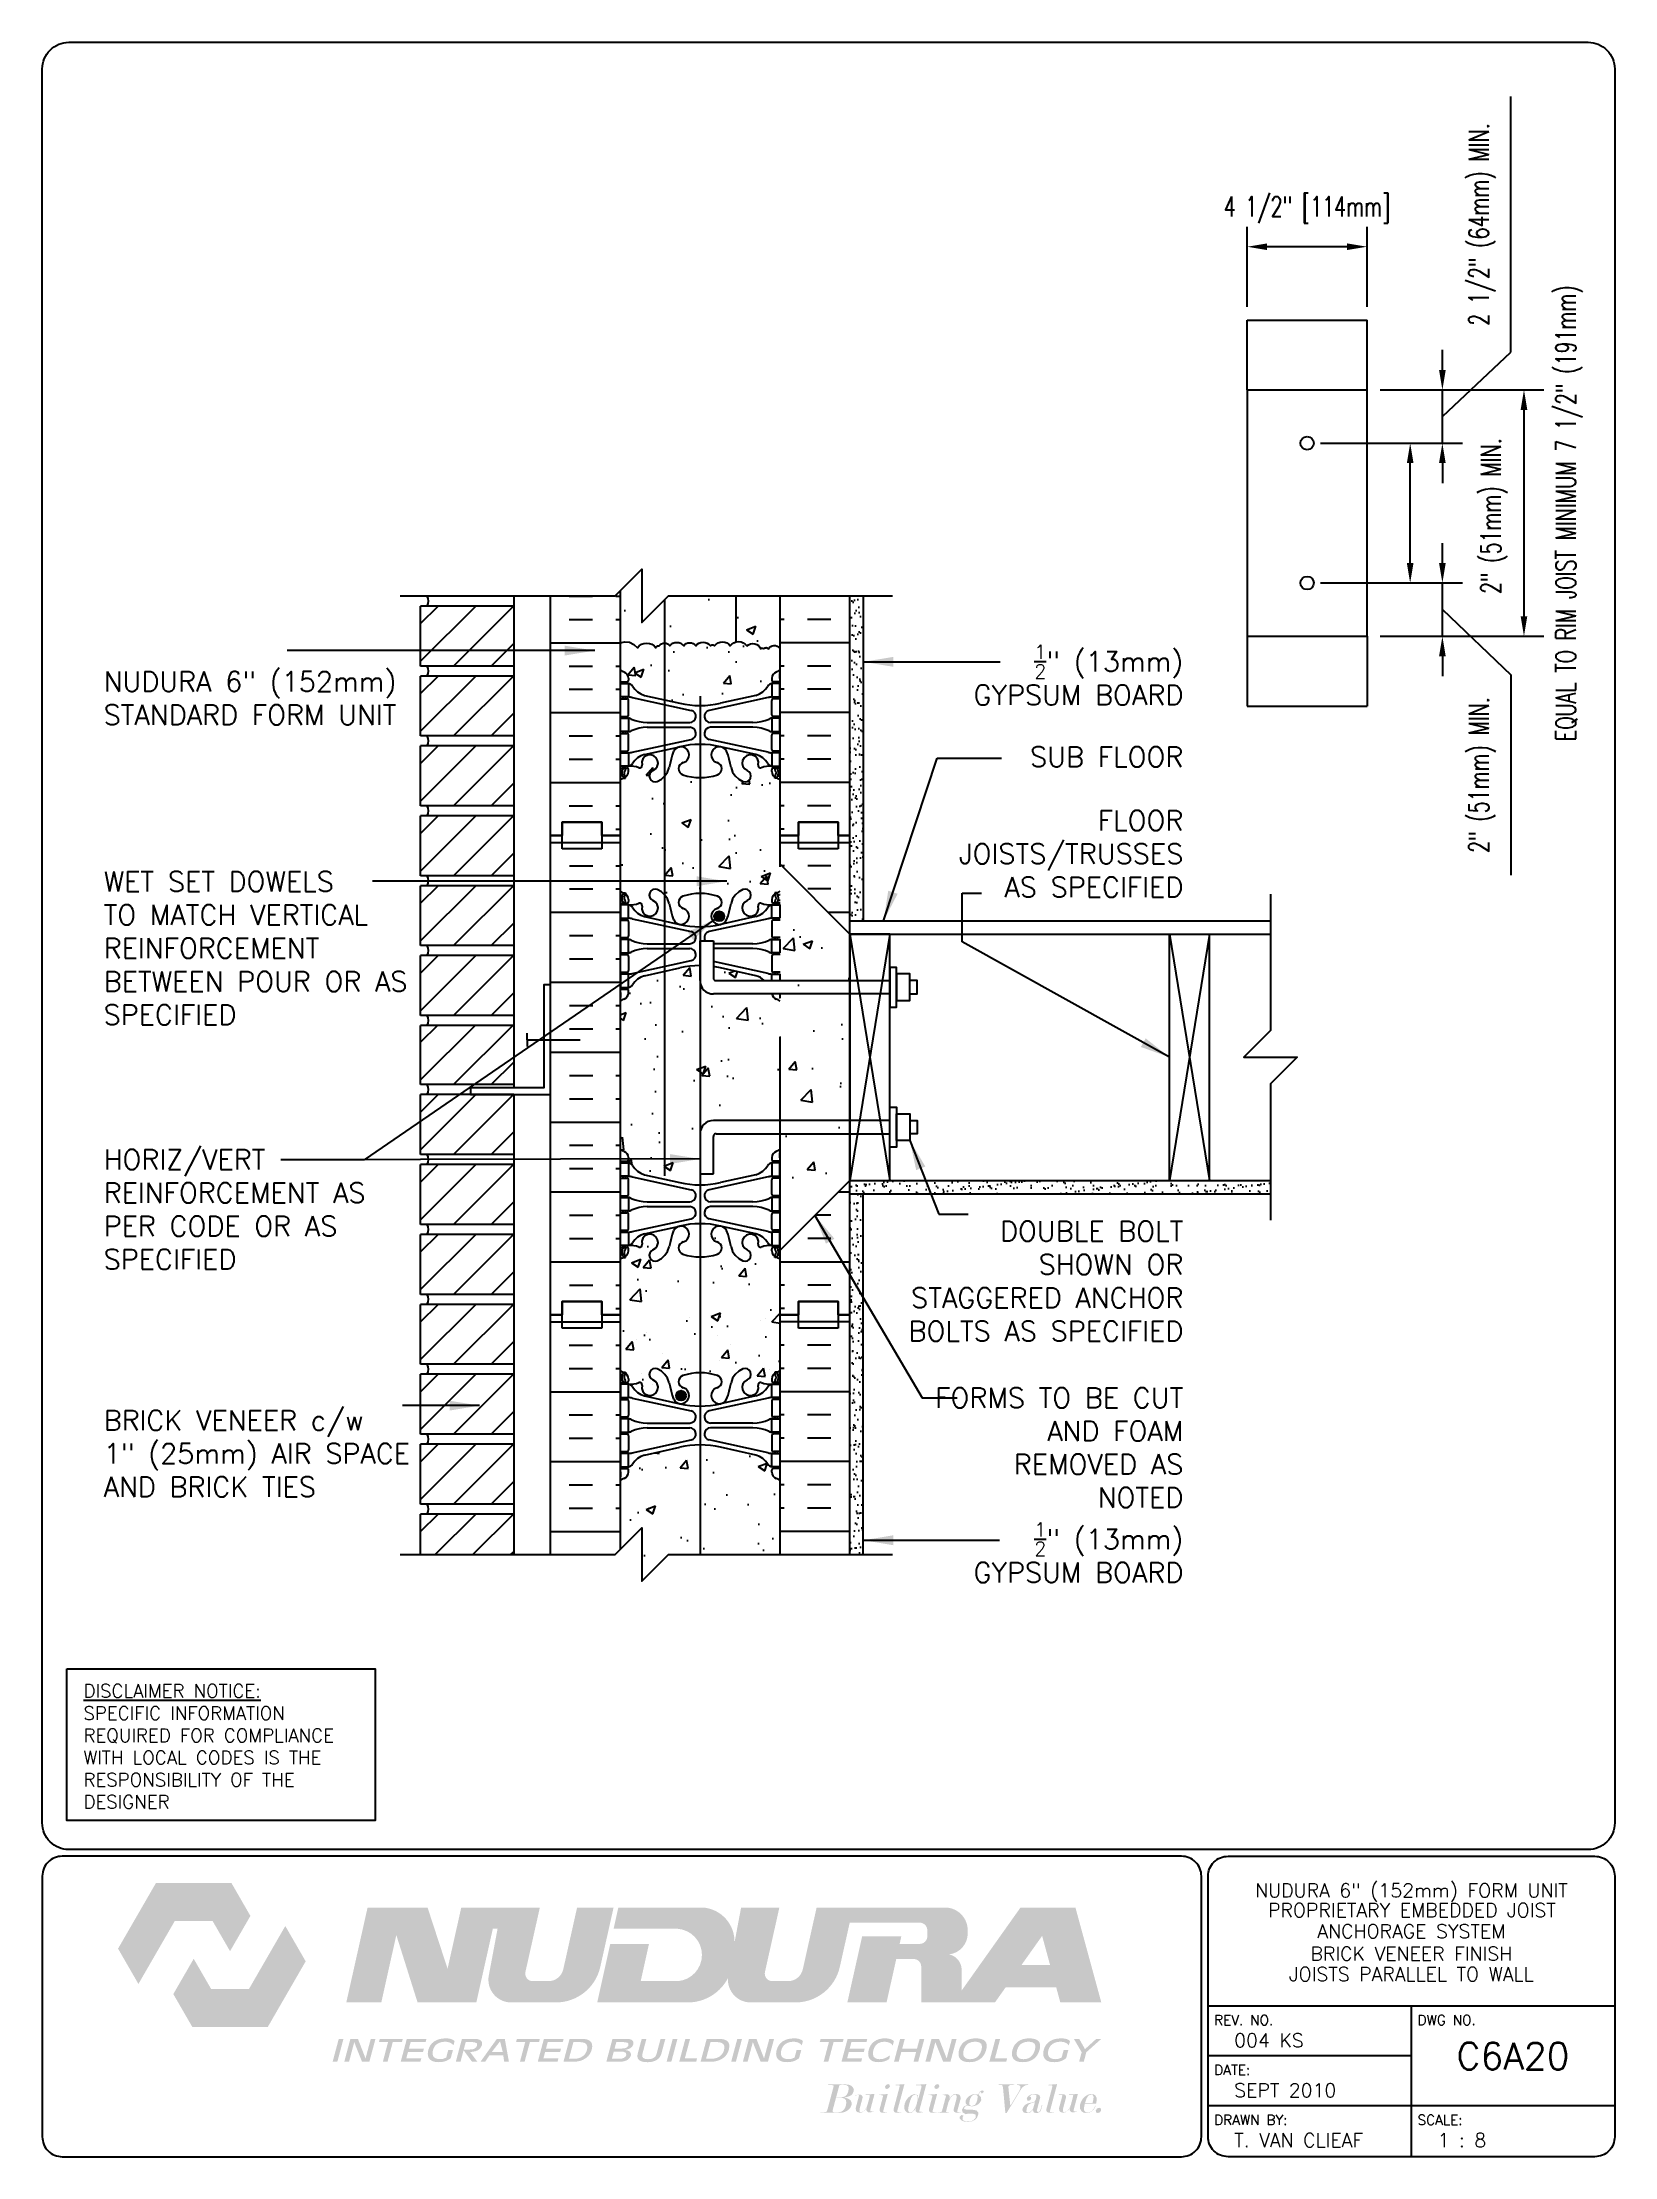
# Paper-space layout 'C6A20' of a CAD drawing. Header units: inches. Extents: x 0.42 to 7.8, y 0.49 to 10.41.
# The model-space entities are those that its viewports show. They can reach past a viewport. Long polylines and large blocks are cut down to what shows.
import ezdxf
from ezdxf.enums import TextEntityAlignment as Align

# ---------------------------------------------------------------- set-up
doc = ezdxf.new("R2010")
doc.units = ezdxf.units.IN
doc.header["$MEASUREMENT"] = 0
doc.header["$PDMODE"] = 3
doc.header["$PDSIZE"] = 0.0625
doc.linetypes.add('DASHED2', pattern=[0.375, 0.25, -0.125])
doc.linetypes.add('HIDDEN2', pattern=[0.1875, 0.125, -0.0625])
for name, color, linetype in [('HATCH', 12, 'Continuous'), ('LINE15', 9, 'Continuous'), ('LINE18', 9, 'Continuous'), ('line25', 2, 'Continuous'), ('LINE3', 3, 'Continuous'), ('LINE50', 5, 'Continuous'), ('LINE9', 9, 'Continuous'), ('LOGO', 7, 'Continuous'), ('TBK_LINE65', 3, 'Continuous'), ('TBK_TEXT', 4, 'Continuous'), ('TEXT', 4, 'Continuous'), ('Web_Edge', 9, 'Continuous')]:
    doc.layers.add(name, color=color, linetype=linetype)
doc.styles.add('DIM', font='romans.shx', dxfattribs={"width": 0.7})
doc.styles.add('ROMANS', font='romans.shx', dxfattribs={"height": 0.75})
doc.dimstyles.new('ext_12', dxfattribs={"dimscale": 12, "dimtxt": 0.09375, "dimasz": 0.09375, "dimexe": 0.09375, "dimexo": 0.0625, "dimgap": 0.0625, "dimtad": 1, "dimdec": 1, "dimzin": 3, "dimdsep": 46, "dimlunit": 4, "dimtxsty": 'DIM', "dimcen": 0.09, "dimdle": 0.09375, "dimclrt": 4, "dimadec": 0, "dimazin": 0, "dimtfac": 1, "dimtdec": 1, "dimtmove": 2, "dimatfit": 3, "dimfxl": 1, "dimfrac": 2, "dimtolj": 1, "dimtzin": 0, "dimarcsym": 0})
doc.dimstyles.new('ext_8', dxfattribs={"dimscale": 8, "dimtxt": 0.09375, "dimasz": 0.09375, "dimexe": 0.09375, "dimexo": 0.0625, "dimgap": 0.0625, "dimtad": 1, "dimdec": 1, "dimzin": 3, "dimdsep": 46, "dimlunit": 4, "dimtxsty": 'DIM', "dimcen": 0.09, "dimdle": 0.09375, "dimclrt": 4, "dimadec": 0, "dimazin": 0, "dimtfac": 1, "dimtdec": 1, "dimtmove": 2, "dimatfit": 3, "dimfxl": 1, "dimfrac": 2, "dimtolj": 1, "dimtzin": 0, "dimarcsym": 0})
pattern_1 = [(37.5, (0, -7.7305), (-0.0157483, 0.48170594), [0, -0.38, 0, -0.425, 0, -0.40625]), (7.5, (0, -7.7305), (0.4424442, 0.7055365), [0, -0.205, 0, -0.3425, 0, -0.13125]), (327.5, (-0.3075, -7.7305), (0.7785355, 0.0014148), [0, -0.125, 0, -0.45, 0, -0.5875]), (317.5, (-0.3075, -7.7305), (0.7515317, 0.219419), [0, -0.0625, 0, -0.295, 0, -0.3375])]

psp = doc.layouts.new('C6A20')

# ---------------------------------------------------------------- texts
at = {"layer": 'TBK_TEXT', "color": 7, "style": 'ROMANS'}
for s, p in [('REV. NO.', (5.9215, 1.107)), ('DWG NO.', (6.876, 1.107)), ('DATE:', (5.9215, 0.8726)), ('DRAWN BY:', (5.9215, 0.6382)), ('SCALE:', (6.876, 0.6382))]:
    psp.add_text(s, height=0.04688, dxfattribs=at).set_placement(p)
at = {"layer": 'TEXT', "insert": (0.6134, 2.7065), "char_height": 0.0625, "width": 1.41371, "attachment_point": 1, "style": 'ROMANS'}
psp.add_mtext('{\\Fromans.shx|c1;\\LDISCLAIMER NOTICE:\\l\\PSPECIFIC INFORMATION REQUIRED FOR COMPLIANCE WITH LOCAL CODES IS THE RESPONSIBILITY OF THE DESIGNER}', dxfattribs=at)

msp = doc.modelspace()

# ---------------------------------------------------------------- texts
at = {"layer": 'TEXT', "char_height": 0.75, "style": 'ROMANS'}
for s, insert, width, attachment_point in [('\\A1;{\\H0.7x;\\S1/2;}" (13mm) GYPSUM BOARD', (123.604, 131.622), 9.34292, 6), ('NUDURA 6" (152mm)\\PSTANDARD FORM UNIT', (83.06, 130.745), 11.05043, 4), ('\\A1;{\\H1x;SUB FLOOR}', (123.604, 128.544), 11.43486, 6), ('\\A1;FLOOR JOISTS/TRUSSES \\PAS SPECIFIED', (123.604, 124.905), 11.43486, 6), ('WET SET DOWELS \\PTO MATCH VERTICAL\\PREINFORCEMENT BETWEEN POUR OR AS SPECIFIED', (83.06, 121.36), 12.96959, 4), ('HORIZ/VERT REINFORCEMENT AS PER CODE OR AS SPECIFIED', (83.06, 111.55), 12.96959, 4), ('DOUBLE BOLT SHOWN OR STAGGERED ANCHOR BOLTS AS SPECIFIED', (123.604, 108.857), 11.43486, 6), ('FORMS TO BE CUT AND FOAM REMOVED AS NOTED', (123.604, 102.603), 10.52477, 6), ('BRICK VENEER c/w\\P1" (25mm) AIR SPACE AND BRICK TIES', (83.06, 102.379), 12.96959, 4), ('\\A1;{\\H0.7x;\\S1/2;}" (13mm) GYPSUM BOARD', (123.604, 98.666), 9.12069, 6)]:
    msp.add_mtext(s, dxfattribs=dict(at, insert=insert, width=width, attachment_point=attachment_point))

# ---------------------------------------------------------------- blocks, each defined once
blk = doc.blocks.new('TITLEBLOCK-Tag')
at = {"style": 'ROMANS'}
for tag, height, p in [('TITLE_LINE_1', 0.065, (0.927, -0.1328)), ('TITLE_LINE_2', 0.065, (0.9294, -0.2258)), ('CENTRE-LINE-3', 0.065, (0.927, -0.3246)), ('TITLE_LINE_4', 0.065, (0.927, -0.4299)), ('TITLE_LINE_5', 0.065, (0.927, -0.526)), ('DWG', 0.125, (1.4043, -0.9102))]:
    blk.add_attdef(tag, text='', height=height, dxfattribs=at).set_placement(p, align=Align.MIDDLE_CENTER)
for tag, p in [('LATEST_REVISION', (0.0954, -0.8366)), ('REVISION_DATE', (0.0954, -1.071)), ('DRAWN_BY', (0.0954, -1.3053)), ('SCALE', (1.0499, -1.3053))]:
    blk.add_attdef(tag, text='', height=0.065, dxfattribs=at).set_placement(p, align=Align.MIDDLE_LEFT)
blk = doc.blocks.new('*D1')
at = {"layer": 'Defpoints', "color": 0, "transparency": 16777216}
for p in [(126.005, 147.7), (126.005, 144.948), (130.505, 144.948)]:
    blk.add_point(p, dxfattribs=at)
at = {"layer": 'TEXT', "color": 0, "lineweight": -2, "transparency": 16777216}
for p, q in [((126.005, 145.448), (126.005, 148.45)), ((129.755, 147.7), (126.755, 147.7)), ((130.505, 145.448), (130.505, 148.45))]:
    blk.add_line(p, q, dxfattribs=at)
at = {"layer": 'TEXT', "color": 0, "transparency": 16777216}
for points in [[(126.755, 147.825), (126.755, 147.575), (126.005, 147.7)], [(129.755, 147.825), (129.755, 147.575), (130.505, 147.7)]]:
    blk.add_solid(points, dxfattribs=at)
at = {"layer": 'TEXT', "color": 4, "transparency": 16777216, "insert": (128.255, 149.086), "char_height": 0.75, "attachment_point": 5, "style": 'DIM'}
blk.add_mtext('\\A1;4 1/2" [114mm]', dxfattribs=at)
blk = doc.blocks.new('*D2')
at = {"layer": 'Defpoints', "color": 0, "transparency": 16777216}
for p in [(130.505, 142.323), (130.505, 133.073), (136.399, 133.073)]:
    blk.add_point(p, dxfattribs=at)
at = {"layer": 'TEXT', "color": 0, "lineweight": -2, "transparency": 16777216}
for p, q in [((131.005, 142.323), (137.149, 142.323)), ((136.399, 141.573), (136.399, 133.823)), ((131.005, 133.073), (137.149, 133.073))]:
    blk.add_line(p, q, dxfattribs=at)
at = {"layer": 'TEXT', "color": 0, "transparency": 16777216}
for points in [[(136.274, 141.573), (136.524, 141.573), (136.399, 142.323)], [(136.274, 133.823), (136.524, 133.823), (136.399, 133.073)]]:
    blk.add_solid(points, dxfattribs=at)
at = {"layer": 'TEXT', "color": 4, "transparency": 16777216, "insert": (138.094, 137.698), "char_height": 0.75, "attachment_point": 5, "rotation": 90, "style": 'DIM'}
blk.add_mtext('\\A1;EQUAL TO RIM JOIST MINIMUM 7 1/2" (191mm) ', dxfattribs=at)
blk = doc.blocks.new('*D3')
at = {"layer": 'Defpoints', "color": 0, "transparency": 16777216}
for p in [(128.255, 135.073), (133.335, 135.073), (130.505, 133.073)]:
    blk.add_point(p, dxfattribs=at)
at = {"layer": 'TEXT', "color": 0, "lineweight": -2, "transparency": 16777216}
for p, q in [((133.335, 135.823), (133.335, 136.573)), ((128.755, 135.073), (134.085, 135.073)), ((133.335, 133.073), (133.335, 135.073)), ((133.335, 133.073), (133.335, 135.073)), ((133.335, 134.073), (135.906, 131.628)), ((131.005, 133.073), (134.085, 133.073)), ((133.335, 132.323), (133.335, 131.573)), ((135.906, 131.628), (135.906, 124.103))]:
    blk.add_line(p, q, dxfattribs=at)
at = {"layer": 'TEXT', "color": 0, "transparency": 16777216}
for points in [[(133.21, 135.823), (133.46, 135.823), (133.335, 135.073)], [(133.21, 132.323), (133.46, 132.323), (133.335, 133.073)]]:
    blk.add_solid(points, dxfattribs=at)
at = {"layer": 'TEXT', "color": 4, "transparency": 16777216, "insert": (134.834, 127.866), "char_height": 0.75, "attachment_point": 5, "rotation": 90, "style": 'DIM'}
blk.add_mtext('\\A1;2" (51mm) MIN.', dxfattribs=at)
blk = doc.blocks.new('*D4')
at = {"layer": 'Defpoints', "color": 0, "transparency": 16777216}
for p in [(128.255, 140.323), (132.126, 140.323), (128.255, 135.073)]:
    blk.add_point(p, dxfattribs=at)
at = {"layer": 'TEXT', "color": 0, "lineweight": -2, "transparency": 16777216}
for p, q in [((128.755, 140.323), (132.876, 140.323)), ((132.126, 135.823), (132.126, 139.573)), ((128.755, 135.073), (132.876, 135.073))]:
    blk.add_line(p, q, dxfattribs=at)
at = {"layer": 'TEXT', "color": 0, "transparency": 16777216}
for points in [[(132.001, 139.573), (132.251, 139.573), (132.126, 140.323)], [(132.001, 135.823), (132.251, 135.823), (132.126, 135.073)]]:
    blk.add_solid(points, dxfattribs=at)
at = {"layer": 'TEXT', "color": 4, "transparency": 16777216, "insert": (135.28, 137.588), "char_height": 0.75, "attachment_point": 5, "rotation": 90, "style": 'DIM'}
blk.add_mtext('\\A1;2" (51mm) MIN.', dxfattribs=at)
blk = doc.blocks.new('*D5')
at = {"layer": 'Defpoints', "color": 0, "transparency": 16777216}
for p in [(130.505, 142.323), (133.335, 142.323), (128.255, 140.323)]:
    blk.add_point(p, dxfattribs=at)
at = {"layer": 'TEXT', "color": 0, "lineweight": -2, "transparency": 16777216}
for p, q in [((135.906, 143.737), (135.906, 153.337)), ((133.335, 143.073), (133.335, 143.823)), ((133.335, 141.323), (135.906, 143.737)), ((131.005, 142.323), (134.085, 142.323)), ((133.335, 140.323), (133.335, 142.323)), ((133.335, 140.323), (133.335, 142.323)), ((128.755, 140.323), (134.085, 140.323)), ((133.335, 139.573), (133.335, 138.823))]:
    blk.add_line(p, q, dxfattribs=at)
at = {"layer": 'TEXT', "color": 0, "transparency": 16777216}
for points in [[(133.21, 143.073), (133.46, 143.073), (133.335, 142.323)], [(133.21, 139.573), (133.46, 139.573), (133.335, 140.323)]]:
    blk.add_solid(points, dxfattribs=at)
at = {"layer": 'TEXT', "color": 4, "transparency": 16777216, "insert": (134.834, 148.537), "char_height": 0.75, "attachment_point": 5, "rotation": 90, "style": 'DIM'}
blk.add_mtext('\\A1;2 1/2" (64mm) MIN.', dxfattribs=at)

# ---------------------------------------------------------------- dimensions: what is measured, and where the dimension line sits
at = {"layer": 'TEXT'}
for base, p1, p2, text, override, picture, middle in [((133.335, 142.323), (128.255, 140.323), (130.505, 142.323), '2 1/2" (64mm) MIN.', {"dimtmove": 1}, '*D5', (135.906, 144.237)), ((132.126, 140.323), (128.255, 135.073), (128.255, 140.323), '2" (51mm) MIN.', {"dimtmove": 2}, '*D4', (135.28, 137.588)), ((133.335, 135.073), (130.505, 133.073), (128.255, 135.073), '2" (51mm) MIN.', {"dimtmove": 1}, '*D3', (135.906, 131.128))]:
    dim = msp.add_linear_dim(base=base, p1=p1, p2=p2, angle=90, text=text, dimstyle='ext_8', override=override, dxfattribs=at)
    dim.commit()
    dim.dimension.update_dxf_attribs({"geometry": picture, "text_midpoint": middle, "dimtype": 160})
dim = msp.add_linear_dim(base=(126.005, 147.7), p1=(130.505, 144.948), p2=(126.005, 144.948), dimstyle='ext_8', dxfattribs=at)
dim.commit()
dim.dimension.update_dxf_attribs({"geometry": '*D1', "text_midpoint": (128.255, 149.086), "dimtype": 160})
dim = msp.add_linear_dim(base=(136.399, 133.073), p1=(130.505, 142.323), p2=(130.505, 133.073), angle=90, text='EQUAL TO RIM JOIST MINIMUM 7 1/2" (191mm) ', dimstyle='ext_8', dxfattribs=at)
dim.commit()
dim.dimension.update_dxf_attribs({"geometry": '*D2', "text_midpoint": (138.094, 137.698), "dimtype": 160})

# ---------------------------------------------------------------- hatches: boundary and pattern name
at = {"layer": 'HATCH'}
h = msp.add_hatch(dxfattribs=at)
h.set_pattern_fill('AR-CONC', color=256, scale=0.5)
h.paths.add_polyline_path([(104.127, 134.444), (103.274, 133.59), (103.274, 135.59), (102.461, 134.777), (102.461, 132.832, -0.34551), (103.105, 132.637, -0.520567), (103.803, 132.637, -0.520567), (103.925, 132.71, -0.244698), (104.127, 132.815)])
h.paths.add_polyline_path([(106.812, 134.59), (104.274, 134.59), (104.127, 134.444), (104.127, 132.815, -0.244698), (104.329, 132.71, -0.520567), (104.843, 132.71, -0.520567), (105.296, 132.71, -0.520567), (105.847, 132.71, -0.520567), (106.006, 132.71, -0.520567), (106.594, 132.71, -0.179864), (106.812, 132.861)])
h.paths.add_polyline_path([(108.461, 134.59), (106.812, 134.59), (106.812, 132.861, -0.311534), (107.218, 132.71, -0.520567), (107.744, 132.6, -0.520567), (107.854, 132.6, -0.520567), (108.026, 132.6, -0.535137), (108.461, 132.615)])
h.paths.add_polyline_path([(108.461, 132.615, 0.535137), (108.026, 132.6, 0.520567), (107.854, 132.6, 0.520567), (107.744, 132.6, 0.520567), (107.218, 132.71, 0.311534), (106.812, 132.861, 0.179864), (106.594, 132.71, 0.520567), (106.006, 132.71, 0.520567), (105.847, 132.71, 0.520567), (105.296, 132.71, 0.520567), (104.843, 132.71, 0.520567), (104.329, 132.71, 0.244698), (104.127, 132.815), (104.127, 130.686), (104.693, 130.562, 0.057795), (105.461, 130.473, 0.057795), (106.229, 130.562), (107.551, 130.853, 0.196323), (108, 131.199, -0.188973), (108.156, 131.294), (108.261, 131.294), (108.261, 131.364), (108.214, 131.364, -0.414214), (108.151, 131.426), (108.151, 131.494, -0.317837), (108.318, 131.729, 0.082415), (108.461, 131.808)])
h.paths.add_polyline_path([(104.127, 132.815, 0.244698), (103.925, 132.71, 0.520567), (103.803, 132.637, 0.520567), (103.105, 132.637, 0.34551), (102.461, 132.832), (102.461, 131.808, 0.082415), (102.604, 131.729, -0.317837), (102.771, 131.494), (102.771, 131.426, -0.414214), (102.709, 131.364), (102.661, 131.364), (102.661, 131.294), (102.766, 131.294, -0.188973), (102.922, 131.199, 0.196323), (103.371, 130.853), (104.127, 130.686)])
h.paths.add_polyline_path([(104.127, 127.811, -0.113608), (103.853, 127.62, -1), (103.689, 128.028, 2.182095), (103.279, 128.241, -0.601435), (103.16, 128.136, 0.10046), (102.766, 128.194), (102.661, 128.194), (102.661, 128.124), (102.709, 128.124, -0.414214), (102.771, 128.061), (102.771, 127.994, -0.249069), (102.661, 127.787), (102.661, 127.745), (102.571, 127.745, 0.064398), (102.461, 127.679), (102.461, 125.59), (102.461, 123.501, 0.064398), (102.571, 123.435), (102.661, 123.435), (102.661, 123.393, -0.249069), (102.771, 123.186), (102.771, 123.118, -0.414214), (102.709, 123.056), (102.661, 123.056), (102.661, 122.986), (102.766, 122.986, 0.10046), (103.16, 123.043, -0.601435), (103.279, 122.938, 2.182095), (103.689, 123.151, -1), (103.853, 123.56, -0.113608), (104.127, 123.369)])
h.paths.add_polyline_path([(105.461, 127.764, -0.082755), (104.812, 127.872, -0.735593), (104.825, 128.33, 0.955472), (104.687, 128.924), (104.667, 128.92, 0.223253), (104.467, 128.755, 0.053157), (104.301, 128.141, -0.127239), (104.127, 127.811), (104.127, 123.369, -0.127239), (104.301, 123.039, 0.053157), (104.467, 122.425, 0.223253), (104.667, 122.26), (104.687, 122.256, 0.955472), (104.825, 122.849, -0.735593), (104.812, 123.307, -0.082755), (105.461, 123.415)])
h.paths.add_polyline_path([(108.461, 127.679, 0.064398), (108.351, 127.745), (108.261, 127.745), (108.261, 127.787, -0.249069), (108.151, 127.994), (108.151, 128.061, -0.414214), (108.214, 128.124), (108.261, 128.124), (108.261, 128.194), (108.156, 128.194, 0.10046), (107.762, 128.136, -0.601435), (107.643, 128.241, 2.182095), (107.233, 128.028, -1), (107.069, 127.62, -0.24438), (106.621, 128.141, 0.053157), (106.455, 128.755, 0.223253), (106.255, 128.92), (106.235, 128.924, 0.955472), (106.097, 128.33, -0.735593), (106.11, 127.872, -0.082755), (105.461, 127.764), (105.461, 123.415, -0.082755), (106.11, 123.307, -0.735593), (106.097, 122.849, 0.955472), (106.235, 122.256), (106.255, 122.26, 0.223253), (106.455, 122.425, 0.053157), (106.621, 123.039, -0.24438), (107.069, 123.56, -1), (107.233, 123.151, 2.182095), (107.643, 122.938, -0.601435), (107.762, 123.043, 0.10046), (108.156, 122.986), (108.261, 122.986), (108.261, 123.056), (108.214, 123.056, -0.414214), (108.151, 123.118), (108.151, 123.186, -0.249069), (108.261, 123.393), (108.261, 123.435), (108.351, 123.435, 0.064398), (108.461, 123.501), (108.461, 124.515)])
h.paths.add_polyline_path([(106.367, 122.556, -1), (105.992, 122.556, -1)], flags=16)
h.paths.add_polyline_path([(107.551, 120.327), (106.229, 120.618, 0.020613), (105.958, 120.67), (105.958, 120.24, 0.414214), (106.058, 120.14), (107.877, 120.14, 0.127201)])
h.paths.add_polyline_path([(108.461, 119.371, 0.082415), (108.318, 119.45, -0.267415), (108.155, 119.64), (105.958, 119.64, -0.379958), (105.461, 120.081), (105.461, 119.39), (105.461, 114.449, -0.379958), (105.958, 114.89), (108.461, 114.89)])
h.paths.add_polyline_path([(105.461, 119.39), (105.461, 120.081, -0.029597), (105.458, 120.14), (105.458, 120.707, 0.057533), (104.693, 120.618), (103.371, 120.327, 0.196323), (102.922, 119.981, -0.188973), (102.766, 119.886), (102.661, 119.886), (102.661, 119.816), (102.709, 119.816, -0.414214), (102.771, 119.753), (102.771, 119.686, -0.317837), (102.604, 119.45, 0.082415), (102.461, 119.371), (102.461, 113.808, 0.082415), (102.604, 113.729, -0.317837), (102.771, 113.494), (102.771, 113.426, -0.414214), (102.709, 113.364), (102.661, 113.364), (102.661, 113.294), (102.766, 113.294, -0.188973), (102.922, 113.199, 0.196323), (103.371, 112.853), (104.693, 112.562, 0.057795), (105.461, 112.473), (105.461, 112.89), (105.458, 112.89), (105.458, 114.39, -0.029597), (105.461, 114.449)])
h.paths.add_polyline_path([(105.461, 109.764, -0.082755), (104.812, 109.872, -0.735593), (104.825, 110.33, 0.955472), (104.687, 110.924), (104.667, 110.92, 0.223253), (104.467, 110.755, 0.053157), (104.301, 110.141, -0.24438), (103.853, 109.62, -1), (103.689, 110.028, 2.182095), (103.279, 110.241, -0.601435), (103.16, 110.136, 0.10046), (102.766, 110.194), (102.661, 110.194), (102.661, 110.124), (102.709, 110.124, -0.414214), (102.771, 110.061), (102.771, 109.994, -0.249069), (102.661, 109.787), (102.661, 109.745), (102.571, 109.745, 0.064398), (102.461, 109.679), (102.461, 107.59), (102.461, 105.501, 0.064398), (102.571, 105.435), (102.661, 105.435), (102.661, 105.393, -0.249069), (102.771, 105.186), (102.771, 105.118, -0.414214), (102.709, 105.056), (102.661, 105.056), (102.661, 104.986), (102.766, 104.986, 0.10046), (103.16, 105.043, -0.601435), (103.279, 104.938, 2.182095), (103.689, 105.151, -1), (103.853, 105.56, -0.24438), (104.301, 105.039, 0.053157), (104.467, 104.425, 0.223253), (104.667, 104.26), (104.687, 104.256, 0.955472), (104.825, 104.849, -0.735593), (104.812, 105.307, -0.082755), (105.461, 105.415)])
h.paths.add_polyline_path([(104.96, 106.656), (104.515, 106.725), (104.905, 107.131)], flags=16)
h.paths.add_polyline_path([(104.567, 106.212), (104.317, 106.38), (104.668, 106.515)], flags=16)
h.paths.add_polyline_path([(102.97, 106.278), (102.672, 106.304), (102.913, 106.591)], flags=16)
h.paths.add_polyline_path([(104.93, 104.556, -1), (104.555, 104.556, -1)], flags=16)
h.paths.add_polyline_path([(108.461, 109.679, 0.064398), (108.351, 109.745), (108.261, 109.745), (108.261, 109.787, -0.249069), (108.151, 109.994), (108.151, 110.061, -0.414214), (108.214, 110.124), (108.261, 110.124), (108.261, 110.194), (108.156, 110.194, 0.10046), (107.762, 110.136, -0.601435), (107.643, 110.241, 2.182095), (107.233, 110.028, -1), (107.069, 109.62, -0.24438), (106.621, 110.141, 0.053157), (106.455, 110.755, 0.223253), (106.255, 110.92), (106.235, 110.924, 0.955472), (106.097, 110.33, -0.735593), (106.11, 109.872, -0.082755), (105.461, 109.764), (105.461, 105.415, -0.082755), (106.11, 105.307, -0.735593), (106.097, 104.849, 0.955472), (106.235, 104.256), (106.255, 104.26, 0.223253), (106.455, 104.425, 0.053157), (106.621, 105.039, -0.24438), (107.069, 105.56, -1), (107.233, 105.151, 2.182095), (107.643, 104.938, -0.601435), (107.762, 105.043, 0.10046), (108.156, 104.986), (108.261, 104.986), (108.261, 105.056), (108.214, 105.056, -0.414214), (108.151, 105.118), (108.151, 105.186, -0.249069), (108.261, 105.393), (108.261, 105.435), (108.351, 105.435, 0.064398), (108.461, 105.501), (108.461, 107.59)])
h.paths.add_polyline_path([(106.557, 105.964), (106.258, 105.99), (106.499, 106.277)], flags=16)
h.paths.add_polyline_path([(105.461, 102.707, 0.057795), (104.693, 102.618), (103.371, 102.327, 0.196323), (102.922, 101.981, -0.188973), (102.766, 101.886), (102.661, 101.886), (102.661, 101.816), (102.709, 101.816, -0.414214), (102.771, 101.753), (102.771, 101.686, -0.317837), (102.604, 101.45, 0.082415), (102.461, 101.371), (102.461, 98.777), (103.274, 99.59), (103.274, 97.59), (104.274, 98.59), (105.461, 98.59)])
h.paths.add_polyline_path([(108.461, 101.371, 0.082415), (108.318, 101.45, -0.317837), (108.151, 101.686), (108.151, 101.753, -0.414214), (108.214, 101.816), (108.261, 101.816), (108.261, 101.886), (108.156, 101.886, -0.188973), (108, 101.981, 0.196323), (107.551, 102.327), (106.229, 102.618, 0.057795), (105.461, 102.707), (105.461, 98.59), (108.461, 98.59)])
h = msp.add_hatch(dxfattribs=at)
h.set_pattern_fill('ANSI31', color=256, scale=8, style=0)
h.set_pattern_definition([(45, (21.1766, 44.0026), (-0.707107, 0.707107), [])])
h.paths.add_polyline_path([(98.461, 134.59), (94.961, 134.59), (94.961, 134.58), (98.461, 134.58)])
h = msp.add_hatch(dxfattribs=at)
h.set_pattern_fill('ANSI31', color=256, scale=8, style=0)
h.set_pattern_definition([(45, (21.1766, 41.3776), (-0.707107, 0.707107), [])])
h.paths.add_polyline_path([(98.461, 131.955), (98.461, 134.205), (94.961, 134.205), (94.961, 131.955)])
h = msp.add_hatch(dxfattribs=at)
h.set_pattern_fill('AR-SAND', color=256, scale=0.25, style=0)
h.set_pattern_definition(pattern_1)
h.paths.add_polyline_path([(111.586, 134.59), (111.086, 134.59), (111.086, 125.59), (111.086, 122.39), (111.586, 122.39)])
h = msp.add_hatch(dxfattribs=at)
h.set_pattern_fill('ANSI31', color=256, scale=8, style=0)
h.set_pattern_definition([(45, (21.1766, 38.7526), (-0.707107, 0.707107), [])])
h.paths.add_polyline_path([(98.461, 129.33), (98.461, 131.58), (94.961, 131.58), (94.961, 129.33)])
h = msp.add_hatch(dxfattribs=at)
h.set_pattern_fill('ANSI31', color=256, scale=8, style=0)
h.set_pattern_definition([(45, (21.1766, 36.1276), (-0.707107, 0.707107), [])])
h.paths.add_polyline_path([(98.461, 126.705), (98.461, 128.955), (94.961, 128.955), (94.961, 126.705)])
h = msp.add_hatch(dxfattribs=at)
h.set_pattern_fill('ANSI31', color=256, scale=8, style=0)
h.set_pattern_definition([(45, (21.1766, 33.5026), (-0.707107, 0.707107), [])])
h.paths.add_polyline_path([(98.461, 124.08), (98.461, 126.33), (94.961, 126.33), (94.961, 124.08)])
h = msp.add_hatch(dxfattribs=at)
h.set_pattern_fill('INSUL', color=256, scale=7, style=0)
h.set_pattern_definition([(0, (-2823.7005, -289.4197), (0, 2.625), []), (0, (-2823.7005, -288.5447), (0, 2.625), [0.875, -0.875]), (0, (-2823.7005, -287.6697), (0, 2.625), [0.875, -0.875])])
h.paths.add_polyline_path([(99.836, 107.59), (100.274, 107.59), (100.274, 108.09), (101.774, 108.09), (101.774, 107.59), (102.461, 107.59), (102.461, 125.59), (101.774, 125.59), (101.774, 126.09), (100.274, 126.09), (100.274, 125.59), (99.836, 125.59)])
h = msp.add_hatch(dxfattribs=at)
h.set_pattern_fill('INSUL', color=256, scale=7, style=0)
h.set_pattern_definition([(180, (3034.6227, -289.4197), (0, 2.625), []), (180, (3034.6227, -288.5447), (0, 2.625), [0.875, -0.875]), (180, (3034.6227, -287.6697), (0, 2.625), [0.875, -0.875])])
h.paths.add_polyline_path([(111.086, 112.64), (108.461, 110.015), (108.461, 107.59), (109.149, 107.59), (109.149, 108.09), (110.649, 108.09), (110.649, 107.59), (111.086, 107.59)])
h.paths.add_polyline_path([(108.461, 124.515), (111.086, 121.89), (111.086, 125.59), (110.649, 125.59), (110.649, 126.09), (109.149, 126.09), (109.149, 125.59), (108.461, 125.59)])
h = msp.add_hatch(dxfattribs=at)
h.set_pattern_fill('ANSI31', color=256, scale=8, style=0)
h.set_pattern_definition([(45, (21.1766, 30.8776), (-0.707107, 0.707107), [])])
h.paths.add_polyline_path([(98.461, 121.455), (98.461, 123.705), (94.961, 123.705), (94.961, 121.455)])
h = msp.add_hatch(dxfattribs=at)
h.set_pattern_fill('AR-CONC', color=256, scale=0.5, style=0)
h.set_pattern_definition([(50, (-24.963, -37.9994), (3.5863, -0.31376), [0.375, -4.125]), (355, (-24.963, -37.9994), (-0.693757, 3.76096), [0.3, -3.3]), (100.4514, (-24.664, -38.0256), (2.892547, 3.4472), [0.3187, -3.50571]), (46.1842, (-24.963, -36.9994), (5.336205, -0.827595), [0.5625, -6.1875]), (96.6356, (-24.5183, -37.0684), (4.67331, 4.87059), [0.47805, -5.25856]), (351.1842, (-24.963, -36.9994), (4.67331, 4.8706), [0.45, -4.95]), (21, (-24.463, -37.2494), (2.984535, -2.013094), [0.375, -4.125]), (326, (-24.463, -37.2494), (1.216577, 3.62575), [0.3, -3.3]), (71.4514, (-24.2143, -37.4172), (4.201113, 1.61265), [0.3187, -3.50571]), (37.5, (-24.963, -37.9994), (0.060799, 1.664469), [0, -3.26, 0, -3.35, 0, -3.3125]), (7.5, (-24.963, -37.9994), (1.315348, 1.972059), [0, -1.91, 0, -3.185, 0, -1.2625]), (327.5, (-26.078, -37.9994), (2.669112, -0.112774), [0, -1.25, 0, -3.9, 0, -5.175]), (317.5, (-26.578, -37.9994), (2.91593, 0.500525), [0, -1.625, 0, -2.59, 0, -3.675])])
h.paths.add_polyline_path([(111.086, 119.327), (108.461, 119.327), (108.461, 115.202), (111.086, 115.202)])
h.paths.add_polyline_path([(111.086, 113.765), (111.086, 114.702), (108.461, 114.702), (108.461, 111.14)])
h.paths.add_polyline_path([(108.461, 123.39), (108.461, 119.827), (111.086, 119.827), (111.086, 120.765)])
h = msp.add_hatch(dxfattribs=at)
h.set_pattern_fill('ANSI31', color=256, scale=8, style=0)
h.set_pattern_definition([(45, (21.1766, 28.2526), (-0.707107, 0.707107), [])])
h.paths.add_polyline_path([(98.461, 118.83), (98.461, 121.08), (94.961, 121.08), (94.961, 118.83)])
h = msp.add_hatch(dxfattribs=at)
h.set_pattern_fill('ANSI31', color=256, scale=8, style=0)
h.set_pattern_definition([(45, (21.1766, 25.6574), (-0.707107, 0.707107), [])])
h.paths.add_polyline_path([(98.461, 116.235), (98.461, 118.485), (94.961, 118.485), (94.961, 116.235)])
h = msp.add_hatch(dxfattribs=at)
h.set_pattern_fill('ANSI31', color=256, scale=8, style=0)
h.set_pattern_definition([(45, (21.1766, 23.0324), (-0.707107, 0.707107), [])])
h.paths.add_polyline_path([(98.461, 113.61), (98.461, 115.86), (94.961, 115.86), (94.961, 113.61)])
h = msp.add_hatch(dxfattribs=at)
h.set_pattern_fill('ANSI31', color=256, scale=8, style=0)
h.set_pattern_definition([(45, (21.1766, 20.4074), (-0.707107, 0.707107), [])])
h.paths.add_polyline_path([(98.461, 110.985), (98.461, 113.235), (94.961, 113.235), (94.961, 110.985)])
h = msp.add_hatch(dxfattribs=at)
h.set_pattern_fill('AR-SAND', color=256, scale=0.25, style=0)
h.set_pattern_definition(pattern_1)
h.paths.add_polyline_path([(126.883, 112.14), (126.883, 112.64), (111.086, 112.64), (111.086, 112.14)])
h = msp.add_hatch(dxfattribs=at)
h.set_pattern_fill('AR-SAND', color=256, scale=0.25, style=0)
h.set_pattern_definition(pattern_1)
h.paths.add_polyline_path([(111.586, 112.14), (111.086, 112.14), (111.086, 107.59), (111.086, 98.59), (111.586, 98.59)])
h = msp.add_hatch(dxfattribs=at)
h.set_pattern_fill('ANSI31', color=256, scale=8, style=0)
h.set_pattern_definition([(45, (21.1766, 17.7824), (-0.707107, 0.707107), [])])
h.paths.add_polyline_path([(98.461, 108.36), (98.461, 110.61), (94.961, 110.61), (94.961, 108.36)])
h = msp.add_hatch(dxfattribs=at)
h.set_pattern_fill('ANSI31', color=256, scale=8, style=0)
h.set_pattern_definition([(45, (21.1766, 15.1574), (-0.707107, 0.707107), [])])
h.paths.add_polyline_path([(98.461, 105.735), (98.461, 107.985), (94.961, 107.985), (94.961, 105.735)])
h = msp.add_hatch(dxfattribs=at)
h.set_pattern_fill('ANSI31', color=256, scale=8, style=0)
h.set_pattern_definition([(45, (21.1766, 12.5324), (-0.707107, 0.707107), [])])
h.paths.add_polyline_path([(98.461, 103.11), (98.461, 105.36), (94.961, 105.36), (94.961, 103.11)])
h = msp.add_hatch(dxfattribs=at)
h.set_pattern_fill('ANSI31', color=256, scale=8, style=0)
h.set_pattern_definition([(45, (21.1766, 9.9074), (-0.707107, 0.707107), [])])
h.paths.add_polyline_path([(98.461, 100.485), (98.461, 102.735), (94.961, 102.735), (94.961, 100.485)])
h = msp.add_hatch(dxfattribs=at)
h.set_pattern_fill('ANSI31', color=256, scale=8, style=0)
h.set_pattern_definition([(45, (21.1766, 7.2824), (-0.707107, 0.707107), [])])
h.paths.add_polyline_path([(94.961, 98.59), (98.461, 98.59), (98.461, 100.11), (94.961, 100.11)])
at = {"layer": 'LINE3'}
for points in [[(105.992, 122.556, 1), (106.367, 122.556, 1)], [(104.555, 104.556, 1), (104.93, 104.556, 1)]]:
    msp.add_hatch(color=256, dxfattribs=at).paths.add_polyline_path(points)

# ---------------------------------------------------------------- linework, layer by layer
at = {"layer": 'HATCH'}
for p, q in [((100.549, 134.58), (101.424, 134.58)), ((102.299, 134.58), (102.461, 134.58)), ((108.623, 134.58), (108.461, 134.58)), ((110.373, 134.58), (109.498, 134.58)), ((100.549, 133.705), (101.424, 133.705)), ((102.299, 133.705), (102.461, 133.705)), ((108.623, 133.705), (108.461, 133.705)), ((110.373, 133.705), (109.498, 133.705)), ((99.836, 132.83), (102.461, 132.83)), ((111.086, 132.83), (108.461, 132.83)), ((100.549, 131.955), (101.424, 131.955)), ((102.299, 131.955), (102.461, 131.955)), ((108.623, 131.955), (108.461, 131.955)), ((110.373, 131.955), (109.498, 131.955)), ((100.549, 131.08), (101.424, 131.08)), ((102.299, 131.08), (102.461, 131.08)), ((108.623, 131.08), (108.461, 131.08)), ((110.373, 131.08), (109.498, 131.08)), ((99.836, 130.205), (102.461, 130.205)), ((111.086, 130.205), (108.461, 130.205)), ((100.549, 129.33), (101.424, 129.33)), ((102.299, 129.33), (102.461, 129.33)), ((108.623, 129.33), (108.461, 129.33)), ((110.373, 129.33), (109.498, 129.33)), ((100.549, 128.455), (101.424, 128.455)), ((102.299, 128.455), (102.461, 128.455)), ((108.623, 128.455), (108.461, 128.455)), ((110.373, 128.455), (109.498, 128.455)), ((99.836, 127.58), (102.461, 127.58)), ((111.086, 127.58), (108.461, 127.58)), ((100.549, 126.705), (101.424, 126.705)), ((102.299, 126.705), (102.461, 126.705)), ((108.623, 126.705), (108.461, 126.705)), ((110.373, 126.705), (109.498, 126.705)), ((102.299, 125.83), (102.461, 125.83)), ((108.623, 125.83), (108.461, 125.83)), ((124.586, 121.89), (123.086, 112.64)), ((123.086, 121.89), (124.586, 112.64)), ((99.836, 107.33), (102.461, 107.33)), ((105.065, 107.476), (105.065, 107.476)), ((107.734, 107.363), (107.734, 107.363)), ((107.905, 107.468), (107.905, 107.468)), ((108.131, 107.345), (108.131, 107.345)), ((111.086, 107.33), (108.461, 107.33)), ((100.549, 106.455), (101.424, 106.455)), ((102.299, 106.455), (102.461, 106.455)), ((102.672, 106.304), (102.913, 106.591)), ((102.971, 106.275), (102.913, 106.589)), ((103.079, 106.68), (103.079, 106.68)), ((103.45, 106.917), (103.45, 106.917)), ((106.119, 106.804), (106.119, 106.804)), ((106.604, 106.478), (106.604, 106.478)), ((108.623, 106.455), (108.461, 106.455)), ((110.373, 106.455), (109.498, 106.455)), ((102.672, 106.304), (102.97, 106.278)), ((104.036, 106.126), (104.036, 106.126)), ((106.187, 105.87), (106.187, 105.87)), ((106.258, 105.99), (106.499, 106.277)), ((106.258, 105.99), (106.557, 105.964)), ((106.557, 105.962), (106.499, 106.275)), ((100.549, 105.58), (101.424, 105.58)), ((102.299, 105.58), (102.461, 105.58)), ((103.271, 105.369), (103.271, 105.369)), ((103.657, 104.958), (103.657, 104.958)), ((106.543, 104.814), (106.543, 104.814)), ((108.067, 105.538), (108.067, 105.538)), ((108.623, 105.58), (108.461, 105.58)), ((110.373, 105.58), (109.498, 105.58)), ((99.836, 104.705), (102.461, 104.705)), ((111.086, 104.705), (108.461, 104.705)), ((100.549, 103.83), (101.424, 103.83)), ((102.299, 103.83), (102.461, 103.83)), ((108.623, 103.83), (108.461, 103.83)), ((110.373, 103.83), (109.498, 103.83)), ((100.549, 102.955), (101.424, 102.955)), ((102.299, 102.955), (102.461, 102.955)), ((108.623, 102.955), (108.461, 102.955)), ((110.373, 102.955), (109.498, 102.955)), ((99.836, 102.08), (102.461, 102.08)), ((111.086, 102.08), (108.461, 102.08)), ((100.549, 101.205), (101.424, 101.205)), ((102.299, 101.205), (102.461, 101.205)), ((108.623, 101.205), (108.461, 101.205)), ((110.373, 101.205), (109.498, 101.205)), ((100.549, 100.33), (101.424, 100.33)), ((102.299, 100.33), (102.461, 100.33)), ((108.623, 100.33), (108.461, 100.33)), ((110.373, 100.33), (109.498, 100.33)), ((99.836, 99.455), (102.461, 99.455)), ((111.086, 99.455), (108.461, 99.455))]:
    msp.add_line(p, q, dxfattribs=at)
at = {"layer": 'HATCH', "linetype": 'Continuous'}
for p, q in [((111.086, 121.89), (112.586, 112.64)), ((112.586, 121.89), (111.086, 112.64))]:
    msp.add_line(p, q, dxfattribs=at)
at = {"layer": 'HATCH'}
msp.add_lwpolyline([(102.456, 132.83, -0.348494), (103.105, 132.637, -0.520567), (103.803, 132.637, -0.520567), (103.925, 132.71, -0.520567), (104.329, 132.71, -0.520567), (104.843, 132.71, -0.520567), (105.296, 132.71, -0.520567), (105.847, 132.71, -0.520567), (106.006, 132.71, -0.520567), (106.594, 132.71, -0.520567), (107.218, 132.71, -0.520567), (107.744, 132.6, -0.520567), (107.854, 132.6, -0.520567), (108.026, 132.6, -0.520567), (108.454, 132.625)], format="xyb", dxfattribs=at)
for centre in [(94.843, 134.393), (94.843, 131.768), (94.843, 129.143), (94.843, 126.518), (94.843, 123.893), (94.843, 121.268), (94.843, 118.643), (94.843, 116.048), (94.843, 113.423), (94.843, 110.798), (94.843, 108.173), (94.843, 105.548), (94.843, 102.923), (94.843, 100.298)]:
    msp.add_arc(centre, 0.413, 333.03298, 26.96702, dxfattribs=at)
at = {"layer": 'LINE15', "color": 8, "linetype": 'HIDDEN2'}
msp.add_lwpolyline([(105.958, 119.64, -0.414214), (105.458, 120.14), (105.458, 121.64), (105.958, 121.64), (105.958, 120.24, 0.414214), (106.058, 120.14)], format="xyb", dxfattribs=at)
at = {"layer": 'LINE15', "linetype": 'HIDDEN2'}
for points in [[(106.058, 120.14), (112.586, 120.14)], [(112.586, 119.64), (105.958, 119.64)], [(112.586, 114.89), (105.958, 114.89)], [(106.058, 114.39), (112.586, 114.39)]]:
    msp.add_lwpolyline(points, dxfattribs=at)
msp.add_lwpolyline([(105.958, 114.89, 0.414214), (105.458, 114.39), (105.458, 112.89), (105.958, 112.89), (105.958, 114.29, -0.414214), (106.058, 114.39)], format="xyb", dxfattribs=at)
at = {"layer": 'LINE18'}
for p, q in [((126.005, 142.323), (126.005, 133.073)), ((126.005, 142.323), (130.505, 142.323)), ((130.505, 133.073), (130.505, 142.323)), ((126.005, 133.073), (130.505, 133.073))]:
    msp.add_line(p, q, dxfattribs=at)
for points in [[(112.586, 119.14), (112.836, 119.14), (112.836, 120.64), (112.586, 120.64)], [(112.836, 119.39), (113.336, 119.39), (113.336, 120.39), (112.836, 120.39)], [(112.586, 115.39), (112.836, 115.39), (112.836, 113.89), (112.586, 113.89)], [(112.836, 115.14), (113.336, 115.14), (113.336, 114.14), (112.836, 114.14)]]:
    msp.add_lwpolyline(points, close=True, dxfattribs=at)
for points in [[(113.336, 119.64), (113.617, 119.64), (113.617, 120.14), (113.336, 120.14)], [(113.336, 114.89), (113.617, 114.89), (113.617, 114.39), (113.336, 114.39)]]:
    msp.add_lwpolyline(points, dxfattribs=at)
at = {"layer": 'line25'}
for p, q in [((94.961, 134.58), (94.961, 134.59)), ((98.461, 134.58), (94.961, 134.58)), ((94.961, 131.955), (94.961, 134.205)), ((98.461, 134.205), (94.961, 134.205)), ((98.461, 134.59), (98.461, 116.11)), ((102.461, 134.777), (102.461, 125.59)), ((108.461, 124.515), (108.461, 134.59)), ((98.461, 131.955), (94.961, 131.955)), ((94.961, 129.33), (94.961, 131.58)), ((98.461, 131.58), (94.961, 131.58)), ((98.461, 129.33), (94.961, 129.33)), ((94.961, 126.705), (94.961, 128.955)), ((98.461, 128.955), (94.961, 128.955)), ((98.461, 126.705), (94.961, 126.705)), ((94.961, 124.08), (94.961, 126.33)), ((98.461, 126.33), (94.961, 126.33)), ((102.461, 125.59), (102.461, 107.59)), ((98.461, 124.08), (94.961, 124.08)), ((111.086, 121.89), (108.461, 124.515)), ((98.461, 123.705), (94.961, 123.705)), ((94.961, 121.455), (94.961, 123.705)), ((111.086, 121.89), (126.883, 121.89)), ((111.086, 121.89), (111.086, 112.64)), ((123.086, 112.64), (123.086, 121.89)), ((124.586, 112.64), (124.586, 121.89)), ((98.461, 121.455), (94.961, 121.455)), ((94.961, 118.83), (94.961, 121.08)), ((98.461, 121.08), (94.961, 121.08)), ((111.086, 120.14), (111.086, 119.39)), ((98.461, 118.83), (94.961, 118.83)), ((94.961, 116.235), (94.961, 118.455)), ((98.461, 118.455), (94.961, 118.455)), ((98.461, 116.235), (94.961, 116.235)), ((94.961, 113.61), (94.961, 115.86)), ((98.461, 115.86), (94.961, 115.86)), ((98.461, 115.86), (98.461, 98.59)), ((98.461, 113.61), (94.961, 113.61)), ((94.961, 110.985), (94.961, 113.235)), ((98.461, 113.235), (94.961, 113.235)), ((111.086, 112.64), (108.461, 110.015)), ((111.086, 112.64), (126.883, 112.64)), ((111.086, 112.64), (114.086, 112.64)), ((98.461, 110.985), (94.961, 110.985)), ((98.461, 110.61), (94.961, 110.61)), ((94.961, 108.36), (94.961, 110.61)), ((108.461, 107.59), (108.461, 110.015)), ((98.461, 108.36), (94.961, 108.36)), ((98.461, 107.985), (94.961, 107.985)), ((94.961, 105.735), (94.961, 107.985)), ((102.461, 107.59), (102.461, 98.777)), ((108.461, 98.59), (108.461, 107.59)), ((98.461, 105.735), (94.961, 105.735)), ((98.461, 105.36), (94.961, 105.36)), ((94.961, 103.11), (94.961, 105.36)), ((98.461, 103.11), (94.961, 103.11)), ((98.461, 102.735), (94.961, 102.735)), ((94.961, 100.485), (94.961, 102.735)), ((98.461, 100.485), (94.961, 100.485)), ((98.461, 100.11), (94.961, 100.11)), ((94.961, 98.59), (94.961, 100.11))]:
    msp.add_line(p, q, dxfattribs=at)
msp.add_lwpolyline([(111.086, 112.64), (112.586, 112.64), (112.586, 121.89), (111.086, 121.89)], close=True, dxfattribs=at)
at = {"layer": 'LINE3'}
for p, q in [((104.127, 134.444), (104.127, 112.815)), ((106.812, 132.861), (106.812, 134.59)), ((105.461, 130.827), (105.461, 119.39)), ((105.461, 119.39), (105.461, 113.39)), ((105.461, 113.39), (105.461, 98.59))]:
    msp.add_line(p, q, dxfattribs=at)
for centre in [(106.18, 122.556), (104.743, 104.556)]:
    msp.add_circle(centre, 0.188, dxfattribs=at)
at = {"layer": 'LINE50'}
for p, q in [((99.836, 125.59), (99.836, 134.59)), ((111.086, 125.59), (111.086, 134.59)), ((99.836, 107.59), (99.836, 125.59)), ((111.086, 119.39), (111.086, 125.59)), ((111.086, 107.59), (111.086, 122.39)), ((99.836, 98.59), (99.836, 107.59)), ((111.086, 98.59), (111.086, 107.59))]:
    msp.add_line(p, q, dxfattribs=at)
for points in [[(99.836, 125.59), (100.274, 125.59), (100.274, 126.09), (101.774, 126.09), (101.774, 125.59), (102.461, 125.59)], [(102.461, 125.59), (101.774, 125.59), (101.774, 126.09), (100.274, 126.09), (100.274, 125.59), (99.836, 125.59)], [(111.086, 125.59), (110.649, 125.59), (110.649, 126.09), (109.149, 126.09), (109.149, 125.59), (108.461, 125.59)], [(108.461, 125.59), (109.149, 125.59), (109.149, 126.09), (110.649, 126.09), (110.649, 125.59), (111.086, 125.59)], [(102.461, 107.59), (101.774, 107.59), (101.774, 108.09), (100.274, 108.09), (100.274, 107.59), (99.836, 107.59)], [(99.836, 107.59), (100.274, 107.59), (100.274, 108.09), (101.774, 108.09), (101.774, 107.59), (102.461, 107.59)], [(108.461, 107.59), (109.149, 107.59), (109.149, 108.09), (110.649, 108.09), (110.649, 107.59), (111.086, 107.59)], [(111.086, 107.59), (110.649, 107.59), (110.649, 108.09), (109.149, 108.09), (109.149, 107.59), (108.461, 107.59)]]:
    msp.add_lwpolyline(points, dxfattribs=at)
at = {"layer": 'LINE9', "linetype": 'HIDDEN2'}
for p, q in [((126.005, 144.948), (130.505, 144.948)), ((126.005, 142.323), (126.005, 144.948)), ((130.505, 142.323), (130.505, 144.948)), ((126.005, 133.073), (126.005, 130.448)), ((130.505, 133.073), (130.505, 130.448)), ((126.005, 130.448), (130.505, 130.448)), ((108.461, 110.015), (108.461, 124.515))]:
    msp.add_line(p, q, dxfattribs=at)
at = {"layer": 'LINE9'}
for p, q in [((111.586, 134.59), (111.586, 122.39)), ((111.086, 122.39), (126.883, 122.39)), ((98.961, 117.923), (98.961, 118.173)), ((98.961, 117.923), (100.961, 117.923)), ((98.961, 117.923), (98.961, 117.673)), ((111.086, 112.14), (126.883, 112.14)), ((111.586, 98.59), (111.586, 112.14))]:
    msp.add_line(p, q, dxfattribs=at)
for points in [[(94.191, 134.59), (102.274, 134.59), (103.274, 135.59), (103.274, 133.59), (104.274, 134.59), (112.684, 134.59)], [(126.883, 123.39), (126.883, 118.265), (125.883, 117.265), (127.883, 117.265), (126.883, 116.265), (126.883, 111.14)], [(94.191, 98.59), (102.274, 98.59), (103.274, 99.59), (103.274, 97.59), (104.274, 98.59), (112.684, 98.59)]]:
    msp.add_lwpolyline(points, dxfattribs=at)
at = {"layer": 'LINE9', "linetype": 'DASHED2', "ltscale": 0.15}
for points in [[(101.774, 125.59), (101.774, 125.59), (101.774, 125.09), (100.274, 125.09), (100.274, 125.59), (100.274, 125.59)], [(101.774, 125.59), (101.774, 125.59), (101.774, 125.09), (100.274, 125.09), (100.274, 125.59), (100.274, 125.59)], [(110.649, 125.59), (110.649, 125.59), (110.649, 125.09), (109.149, 125.09), (109.149, 125.59), (109.149, 125.59)], [(110.649, 125.59), (110.649, 125.59), (110.649, 125.09), (109.149, 125.09), (109.149, 125.59), (109.149, 125.59)], [(101.774, 107.59), (101.774, 107.59), (101.774, 107.09), (100.274, 107.09), (100.274, 107.59), (100.274, 107.59)], [(101.774, 107.59), (101.774, 107.59), (101.774, 107.09), (100.274, 107.09), (100.274, 107.59), (100.274, 107.59)], [(110.649, 107.59), (110.649, 107.59), (110.649, 107.09), (109.149, 107.09), (109.149, 107.59), (109.149, 107.59)], [(110.649, 107.59), (110.649, 107.59), (110.649, 107.09), (109.149, 107.09), (109.149, 107.59), (109.149, 107.59)]]:
    msp.add_lwpolyline(points, dxfattribs=at)
at = {"layer": 'LINE9'}
msp.add_lwpolyline([(99.836, 119.985), (99.586, 119.985), (99.586, 116.11), (96.836, 116.11), (96.836, 115.86), (99.836, 115.86)], close=True, dxfattribs=at)
at = {"layer": 'LINE9', "linetype": 'HIDDEN2'}
for centre in [(128.255, 140.323), (128.255, 135.073)]:
    msp.add_circle(centre, 0.25, dxfattribs=at)
at = {"layer": 'TEXT'}
msp.add_line((115.296, 123.43), (116.026, 123.43), dxfattribs=at)
at = {"layer": 'Web_Edge'}
for p, q in [((102.461, 131.364), (102.709, 131.364)), ((102.471, 131.484), (102.471, 131.67)), ((102.571, 131.294), (102.571, 131.364)), ((102.661, 131.294), (102.661, 131.364)), ((102.771, 131.494), (102.771, 131.426)), ((108.151, 131.494), (108.151, 131.426)), ((108.461, 131.364), (108.214, 131.364)), ((108.261, 131.294), (108.261, 131.364)), ((108.351, 131.294), (108.351, 131.364)), ((108.451, 131.484), (108.451, 131.67)), ((102.461, 130.724), (102.709, 130.724)), ((102.571, 130.724), (102.571, 130.794)), ((102.661, 130.724), (102.661, 130.794)), ((102.771, 130.126), (102.771, 130.661)), ((102.91, 130.77), (105.121, 130.288)), ((103.371, 130.853), (104.693, 130.562)), ((108.012, 130.77), (105.801, 130.288)), ((107.551, 130.853), (106.229, 130.562)), ((108.151, 130.126), (108.151, 130.661)), ((108.461, 130.724), (108.214, 130.724)), ((108.261, 130.724), (108.261, 130.794)), ((108.351, 130.724), (108.351, 130.794)), ((102.461, 130.064), (102.709, 130.064)), ((102.571, 129.994), (102.571, 130.064)), ((102.571, 129.424), (102.571, 129.494)), ((102.661, 129.994), (102.661, 130.064)), ((102.661, 129.424), (102.661, 129.494)), ((103.476, 129.834), (105.072, 129.834)), ((103.476, 129.654), (105.072, 129.654)), ((107.446, 129.834), (105.85, 129.834)), ((107.446, 129.654), (105.85, 129.654)), ((108.461, 130.064), (108.214, 130.064)), ((108.261, 129.994), (108.261, 130.064)), ((108.261, 129.424), (108.261, 129.494)), ((108.351, 129.994), (108.351, 130.064)), ((108.351, 129.424), (108.351, 129.494)), ((102.461, 129.424), (102.709, 129.424)), ((102.461, 128.764), (102.709, 128.764)), ((102.571, 128.694), (102.571, 128.764)), ((102.661, 128.694), (102.661, 128.764)), ((102.771, 128.826), (102.771, 129.361)), ((102.91, 128.717), (105.121, 129.199)), ((103.371, 128.635), (104.693, 128.925)), ((108.012, 128.717), (105.801, 129.199)), ((107.551, 128.635), (106.229, 128.925)), ((108.151, 128.826), (108.151, 129.361)), ((108.461, 129.424), (108.214, 129.424)), ((108.461, 128.764), (108.214, 128.764)), ((108.261, 128.694), (108.261, 128.764)), ((108.351, 128.694), (108.351, 128.764)), ((102.461, 128.124), (102.709, 128.124)), ((102.461, 128.024), (102.503, 128.024)), ((102.571, 128.124), (102.571, 128.194)), ((102.661, 128.124), (102.661, 128.194)), ((102.771, 127.994), (102.771, 128.061)), ((108.151, 127.994), (108.151, 128.061)), ((108.461, 128.124), (108.214, 128.124)), ((108.261, 128.124), (108.261, 128.194)), ((108.351, 128.124), (108.351, 128.194)), ((108.461, 128.024), (108.419, 128.024)), ((102.571, 127.745), (102.661, 127.745)), ((102.661, 127.745), (102.661, 127.787)), ((108.261, 127.745), (108.261, 127.787)), ((108.351, 127.745), (108.261, 127.745)), ((102.461, 105.156), (102.503, 105.156)), ((102.461, 105.056), (102.709, 105.056)), ((102.571, 105.435), (102.661, 105.435)), ((102.571, 105.056), (102.571, 104.986)), ((102.661, 105.435), (102.661, 105.393)), ((102.661, 105.056), (102.661, 104.986)), ((102.771, 105.186), (102.771, 105.118)), ((108.151, 105.186), (108.151, 105.118)), ((108.461, 105.056), (108.214, 105.056)), ((108.261, 105.435), (108.261, 105.393)), ((108.351, 105.435), (108.261, 105.435)), ((108.261, 105.056), (108.261, 104.986)), ((108.351, 105.056), (108.351, 104.986)), ((108.461, 105.156), (108.419, 105.156)), ((102.461, 104.416), (102.709, 104.416)), ((102.571, 104.486), (102.571, 104.416)), ((102.661, 104.486), (102.661, 104.416)), ((102.771, 104.353), (102.771, 103.818)), ((102.91, 104.462), (105.121, 103.981)), ((103.371, 104.545), (104.693, 104.254)), ((108.012, 104.462), (105.801, 103.981)), ((107.551, 104.545), (106.229, 104.254)), ((108.151, 104.353), (108.151, 103.818)), ((108.461, 104.416), (108.214, 104.416)), ((108.261, 104.486), (108.261, 104.416)), ((108.351, 104.486), (108.351, 104.416)), ((102.461, 103.756), (102.709, 103.756)), ((102.571, 103.756), (102.571, 103.686)), ((102.661, 103.756), (102.661, 103.686)), ((103.476, 103.526), (105.072, 103.526)), ((103.476, 103.346), (105.072, 103.346)), ((107.446, 103.526), (105.85, 103.526)), ((107.446, 103.346), (105.85, 103.346)), ((108.461, 103.756), (108.214, 103.756)), ((108.261, 103.756), (108.261, 103.686)), ((108.351, 103.756), (108.351, 103.686)), ((102.461, 103.116), (102.709, 103.116)), ((102.461, 102.456), (102.709, 102.456)), ((102.571, 103.186), (102.571, 103.116)), ((102.571, 102.456), (102.571, 102.386)), ((102.661, 103.186), (102.661, 103.116)), ((102.661, 102.456), (102.661, 102.386)), ((102.771, 103.053), (102.771, 102.518)), ((102.91, 102.41), (105.121, 102.891)), ((103.371, 102.327), (104.693, 102.618)), ((108.012, 102.41), (105.801, 102.891)), ((107.551, 102.327), (106.229, 102.618)), ((108.151, 103.053), (108.151, 102.518)), ((108.461, 103.116), (108.214, 103.116)), ((108.461, 102.456), (108.214, 102.456)), ((108.261, 103.186), (108.261, 103.116)), ((108.261, 102.456), (108.261, 102.386)), ((108.351, 103.186), (108.351, 103.116)), ((108.351, 102.456), (108.351, 102.386)), ((102.461, 101.816), (102.709, 101.816)), ((102.471, 101.696), (102.471, 101.51)), ((102.571, 101.886), (102.571, 101.816)), ((102.661, 101.886), (102.661, 101.816)), ((102.771, 101.686), (102.771, 101.753)), ((108.151, 101.686), (108.151, 101.753)), ((108.461, 101.816), (108.214, 101.816)), ((108.261, 101.886), (108.261, 101.816)), ((108.351, 101.886), (108.351, 101.816)), ((108.451, 101.696), (108.451, 101.51))]:
    msp.add_line(p, q, dxfattribs=at)
at = {"layer": 'Web_Edge', "color": 8}
for p, q in [((102.461, 123.156), (102.503, 123.156)), ((102.571, 123.435), (102.661, 123.435)), ((102.661, 123.435), (102.661, 123.393)), ((102.771, 123.186), (102.771, 123.118)), ((108.151, 123.186), (108.151, 123.118)), ((108.351, 123.435), (108.261, 123.435)), ((108.261, 123.435), (108.261, 123.393)), ((108.461, 123.156), (108.419, 123.156)), ((102.461, 123.056), (102.709, 123.056)), ((102.461, 122.416), (102.709, 122.416)), ((102.571, 123.056), (102.571, 122.986)), ((102.571, 122.486), (102.571, 122.416)), ((102.661, 123.056), (102.661, 122.986)), ((102.661, 122.486), (102.661, 122.416)), ((102.771, 122.353), (102.771, 121.818)), ((102.91, 122.462), (105.121, 121.981)), ((103.371, 122.545), (104.693, 122.254)), ((108.012, 122.462), (105.801, 121.981)), ((107.551, 122.545), (106.229, 122.254)), ((108.151, 122.353), (108.151, 121.818)), ((108.461, 123.056), (108.214, 123.056)), ((108.461, 122.416), (108.214, 122.416)), ((108.261, 123.056), (108.261, 122.986)), ((108.261, 122.486), (108.261, 122.416)), ((108.351, 123.056), (108.351, 122.986)), ((108.351, 122.486), (108.351, 122.416)), ((102.461, 121.756), (102.709, 121.756)), ((102.571, 121.756), (102.571, 121.686)), ((102.661, 121.756), (102.661, 121.686)), ((103.476, 121.526), (105.072, 121.526)), ((107.446, 121.526), (105.958, 121.526)), ((108.461, 121.756), (108.214, 121.756)), ((108.261, 121.756), (108.261, 121.686)), ((108.351, 121.756), (108.351, 121.686)), ((102.461, 121.116), (102.709, 121.116)), ((102.571, 121.186), (102.571, 121.116)), ((102.661, 121.186), (102.661, 121.116)), ((102.771, 121.053), (102.771, 120.518)), ((102.91, 120.41), (105.121, 120.891)), ((103.476, 121.346), (105.072, 121.346)), ((107.446, 121.346), (105.958, 121.346)), ((108.012, 120.41), (105.958, 120.857)), ((108.151, 121.053), (108.151, 120.518)), ((108.461, 121.116), (108.214, 121.116)), ((108.261, 121.186), (108.261, 121.116)), ((108.351, 121.186), (108.351, 121.116)), ((102.461, 120.456), (102.709, 120.456)), ((102.571, 120.456), (102.571, 120.386)), ((102.661, 120.456), (102.661, 120.386)), ((103.371, 120.327), (104.693, 120.618)), ((107.551, 120.327), (106.229, 120.618)), ((108.461, 120.456), (108.214, 120.456)), ((108.261, 120.456), (108.261, 120.386)), ((108.351, 120.456), (108.351, 120.386)), ((102.461, 119.816), (102.709, 119.816)), ((102.471, 119.696), (102.471, 119.51)), ((102.571, 119.886), (102.571, 119.816)), ((102.661, 119.886), (102.661, 119.816)), ((102.771, 119.686), (102.771, 119.753)), ((108.451, 119.64), (108.451, 119.51)), ((102.471, 113.484), (102.471, 113.67)), ((108.451, 113.484), (108.451, 113.67)), ((102.461, 113.364), (102.709, 113.364)), ((102.571, 113.294), (102.571, 113.364)), ((102.571, 112.724), (102.571, 112.794)), ((102.661, 113.294), (102.661, 113.364)), ((102.661, 112.724), (102.661, 112.794)), ((102.771, 113.494), (102.771, 113.426)), ((102.91, 112.77), (105.121, 112.288)), ((103.371, 112.853), (104.693, 112.562)), ((108.012, 112.77), (105.801, 112.288)), ((107.551, 112.853), (106.229, 112.562)), ((108.151, 113.494), (108.151, 113.426)), ((108.461, 113.364), (108.214, 113.364)), ((108.261, 113.294), (108.261, 113.364)), ((108.261, 112.724), (108.261, 112.794)), ((108.351, 113.294), (108.351, 113.364)), ((108.351, 112.724), (108.351, 112.794)), ((102.461, 112.724), (102.709, 112.724)), ((102.461, 112.064), (102.709, 112.064)), ((102.571, 111.994), (102.571, 112.064)), ((102.661, 111.994), (102.661, 112.064)), ((102.771, 112.126), (102.771, 112.661)), ((108.151, 112.126), (108.151, 112.661)), ((108.461, 112.724), (108.214, 112.724)), ((108.461, 112.064), (108.214, 112.064)), ((108.261, 111.994), (108.261, 112.064)), ((108.351, 111.994), (108.351, 112.064)), ((102.461, 111.424), (102.709, 111.424)), ((102.571, 111.424), (102.571, 111.494)), ((102.661, 111.424), (102.661, 111.494)), ((102.771, 110.826), (102.771, 111.361)), ((102.91, 110.717), (105.121, 111.199)), ((103.476, 111.834), (105.072, 111.834)), ((103.476, 111.654), (105.072, 111.654)), ((108.012, 110.717), (105.801, 111.199)), ((107.446, 111.834), (105.85, 111.834)), ((107.446, 111.654), (105.85, 111.654)), ((108.151, 110.826), (108.151, 111.361)), ((108.461, 111.424), (108.214, 111.424)), ((108.261, 111.424), (108.261, 111.494)), ((108.351, 111.424), (108.351, 111.494)), ((102.461, 110.764), (102.709, 110.764)), ((102.571, 110.694), (102.571, 110.764)), ((102.661, 110.694), (102.661, 110.764)), ((103.371, 110.635), (104.693, 110.925)), ((107.551, 110.635), (106.229, 110.925)), ((108.461, 110.764), (108.214, 110.764)), ((108.261, 110.694), (108.261, 110.764)), ((108.351, 110.694), (108.351, 110.764)), ((102.461, 110.124), (102.709, 110.124)), ((102.461, 110.024), (102.503, 110.024)), ((102.571, 110.124), (102.571, 110.194)), ((102.571, 109.745), (102.661, 109.745)), ((102.661, 110.124), (102.661, 110.194)), ((102.661, 109.745), (102.661, 109.787)), ((102.771, 109.994), (102.771, 110.061)), ((108.151, 109.994), (108.151, 110.061)), ((108.461, 110.124), (108.214, 110.124)), ((108.261, 110.124), (108.261, 110.194)), ((108.261, 109.745), (108.261, 109.787)), ((108.351, 109.745), (108.261, 109.745)), ((108.351, 110.124), (108.351, 110.194)), ((108.461, 110.024), (108.419, 110.024))]:
    msp.add_line(p, q, dxfattribs=at)
at = {"layer": 'Web_Edge'}
for points in [[(102.466, 131.294), (102.766, 131.294), (102.766, 130.794), (102.466, 130.794)], [(108.456, 131.294), (108.156, 131.294), (108.156, 130.794), (108.456, 130.794)], [(102.466, 129.994), (102.766, 129.994), (102.766, 129.494), (102.466, 129.494)], [(108.456, 129.994), (108.156, 129.994), (108.156, 129.494), (108.456, 129.494)], [(102.466, 128.694), (102.766, 128.694), (102.766, 128.194), (102.466, 128.194)], [(108.456, 128.694), (108.156, 128.694), (108.156, 128.194), (108.456, 128.194)], [(102.466, 104.486), (102.766, 104.486), (102.766, 104.986), (102.466, 104.986)], [(108.456, 104.486), (108.156, 104.486), (108.156, 104.986), (108.456, 104.986)], [(102.466, 103.186), (102.766, 103.186), (102.766, 103.686), (102.466, 103.686)], [(108.456, 103.186), (108.156, 103.186), (108.156, 103.686), (108.456, 103.686)], [(102.466, 101.886), (102.766, 101.886), (102.766, 102.386), (102.466, 102.386)], [(108.456, 101.886), (108.156, 101.886), (108.156, 102.386), (108.456, 102.386)]]:
    msp.add_lwpolyline(points, close=True, dxfattribs=at)
at = {"layer": 'Web_Edge', "color": 8}
for points in [[(102.466, 122.486), (102.766, 122.486), (102.766, 122.986), (102.466, 122.986)], [(108.456, 122.486), (108.156, 122.486), (108.156, 122.986), (108.456, 122.986)], [(102.466, 121.186), (102.766, 121.186), (102.766, 121.686), (102.466, 121.686)], [(108.456, 121.186), (108.156, 121.186), (108.156, 121.686), (108.456, 121.686)], [(102.466, 119.886), (102.766, 119.886), (102.766, 120.386), (102.466, 120.386)], [(102.466, 113.294), (102.766, 113.294), (102.766, 112.794), (102.466, 112.794)], [(108.456, 113.294), (108.156, 113.294), (108.156, 112.794), (108.456, 112.794)], [(102.466, 111.994), (102.766, 111.994), (102.766, 111.494), (102.466, 111.494)], [(108.456, 111.994), (108.156, 111.994), (108.156, 111.494), (108.456, 111.494)], [(102.466, 110.694), (102.766, 110.694), (102.766, 110.194), (102.466, 110.194)], [(108.456, 110.694), (108.156, 110.694), (108.156, 110.194), (108.456, 110.194)]]:
    msp.add_lwpolyline(points, close=True, dxfattribs=at)
msp.add_lwpolyline([(108.156, 120.14), (108.156, 120.386), (108.456, 120.386), (108.456, 120.14)], dxfattribs=at)
at = {"layer": 'Web_Edge'}
for centre, radius, start, end in [((102.771, 132.201), 0.5, 231.68334, 250.52878), ((108.151, 132.201), 0.5, 289.47122, 308.31666), ((102.771, 132.201), 0.6, 238.89067, 238.92705), ((102.451, 131.67), 0.02, 360, 58.92705), ((102.451, 131.484), 0.02, 299.98802, 360), ((102.521, 131.494), 0.25, 0, 70.52878), ((102.709, 131.426), 0.0625, 270, 0), ((102.723, 131.047), 0.25, 37.27766, 80.0823), ((103.57, 131.576), 0.75, 210.15498, 254.58381), ((107.352, 131.576), 0.75, 285.41619, 329.84502), ((108.199, 131.047), 0.25, 99.9177, 142.72234), ((108.401, 131.494), 0.25, 109.47122, 180), ((108.214, 131.426), 0.0625, 180, 270), ((108.471, 131.67), 0.02, 121.07295, 180), ((108.471, 131.484), 0.02, 180, 240.01198), ((108.151, 132.201), 0.6, 301.07295, 301.10933), ((102.709, 130.661), 0.0625, 0, 90), ((102.675, 129.798), 1, 76.42909, 84.79907), ((105.461, 133.829), 3.356, 256.76915, 270), ((105.072, 130.064), 0.23, 270, 77.60551), ((105.461, 133.829), 3.356, 270, 283.23085), ((105.85, 130.064), 0.23, 102.39449, 270), ((108.247, 129.798), 1, 95.20093, 103.57091), ((108.214, 130.661), 0.0625, 90, 180), ((102.709, 130.126), 0.0625, 270, 0), ((102.762, 129.775), 0.219, 60.49375, 88.91995), ((102.762, 129.775), 0.219, 60.49375, 88.91995), ((102.762, 129.712), 0.219, 271.08005, 299.50625), ((103.506, 131.433), 1.6, 246.56734, 268.92028), ((103.506, 131.433), 1.6, 246.56734, 268.92028), ((103.506, 128.054), 1.6, 91.07972, 113.43266), ((105.072, 129.424), 0.23, 282.39449, 90), ((105.85, 129.424), 0.23, 90, 257.60551), ((107.416, 131.433), 1.6, 271.07972, 293.43266), ((107.416, 131.433), 1.6, 271.07972, 293.43266), ((107.416, 128.054), 1.6, 66.56734, 88.92028), ((108.16, 129.775), 0.219, 91.08005, 119.50625), ((108.16, 129.775), 0.219, 91.08005, 119.50625), ((108.16, 129.712), 0.219, 240.49375, 268.91995), ((108.214, 130.126), 0.0625, 180, 270), ((102.709, 129.361), 0.0625, 0, 90), ((102.709, 128.826), 0.0625, 270, 0), ((102.675, 129.69), 1, 275.20093, 283.57091), ((103.57, 127.912), 0.75, 105.41619, 149.84502), ((107.264, 127.67), 3, 158.80161, 170.97273), ((104.743, 128.624), 0.305, 285.72535, 154.62183), ((105.461, 125.658), 3.356, 90, 103.23085), ((105.461, 125.658), 3.356, 76.76915, 90), ((106.18, 128.624), 0.305, 25.37817, 254.27465), ((103.658, 127.67), 3, 9.02727, 21.19839), ((107.352, 127.912), 0.75, 30.15498, 74.58381), ((108.247, 129.69), 1, 256.42909, 264.79907), ((108.214, 129.361), 0.0625, 90, 180), ((108.214, 128.826), 0.0625, 180, 270), ((102.503, 128.004), 0.02, 345.84593, 90), ((102.765, 127.939), 0.25, 137.53913, 219.88549), ((102.51, 127.849), 0.02, 294.92523, 19.2084), ((102.607, 127.808), 0.045, 218.552, 40.8121), ((102.614, 128.077), 0.045, 317.53913, 137.53913), ((102.521, 127.994), 0.25, 289.47122, 360), ((102.765, 127.939), 0.16, 137.53913, 219.99992), ((102.709, 128.061), 0.0625, 360, 90), ((102.723, 128.44), 0.25, 279.9177, 322.72234), ((102.822, 127.195), 1, 70.0933, 93.21213), ((103.192, 128.221), 0.09, 251.13486, 13.32049), ((103.576, 128.312), 0.305, 291.80375, 193.32049), ((103.771, 127.824), 0.22, 111.80375, 291.80375), ((103.576, 128.312), 0.745, 291.80375, 346.73478), ((104.89, 128.099), 0.24, 105.72535, 251.07704), ((105.461, 129.764), 2, 251.07704, 270), ((105.461, 129.764), 2, 270, 288.92296), ((106.032, 128.099), 0.24, 288.92296, 74.27465), ((107.346, 128.312), 0.745, 193.26522, 248.19625), ((107.346, 128.312), 0.305, 346.67951, 248.19625), ((107.151, 127.824), 0.22, 248.19625, 68.19625), ((107.73, 128.221), 0.09, 166.67951, 288.86514), ((108.1, 127.195), 1, 86.78787, 109.9067), ((108.199, 128.44), 0.25, 217.27766, 260.0823), ((108.214, 128.061), 0.0625, 90, 180), ((108.401, 127.994), 0.25, 180, 250.52878), ((108.309, 128.077), 0.045, 42.46087, 222.46087), ((108.315, 127.808), 0.045, 139.1879, 321.448), ((108.157, 127.939), 0.16, 320.00008, 42.46087), ((108.157, 127.939), 0.25, 320.11451, 42.46087), ((108.412, 127.849), 0.02, 160.7916, 245.07477), ((108.419, 128.004), 0.02, 90, 194.15407), ((102.771, 127.287), 0.6, 114.92523, 121.10933), ((102.771, 127.287), 0.5, 109.47122, 128.31666), ((108.151, 127.287), 0.5, 51.68334, 70.52878), ((108.151, 127.287), 0.6, 58.89067, 65.07477), ((102.771, 105.893), 0.5, 231.68334, 250.52878), ((102.771, 105.893), 0.6, 238.89067, 245.07477), ((102.503, 105.176), 0.02, 270, 14.15407), ((102.765, 105.241), 0.25, 140.11451, 222.46087), ((102.51, 105.331), 0.02, 340.7916, 65.07477), ((102.607, 105.371), 0.045, 319.1879, 141.448), ((102.614, 105.102), 0.045, 222.46087, 42.46087), ((102.521, 105.186), 0.25, 0, 70.52878), ((102.765, 105.241), 0.16, 140.00008, 222.46087), ((102.709, 105.118), 0.0625, 270, 0), ((102.822, 105.984), 1, 266.78787, 289.9067), ((102.723, 104.74), 0.25, 37.27766, 80.0823), ((103.57, 105.268), 0.75, 210.15498, 254.58381), ((103.192, 104.959), 0.09, 346.67951, 108.86514), ((103.576, 104.868), 0.305, 166.67951, 68.19625), ((103.771, 105.355), 0.22, 68.19625, 248.19625), ((103.576, 104.868), 0.745, 13.26522, 68.19625), ((107.264, 105.51), 3, 189.02727, 201.19839), ((104.743, 104.556), 0.305, 205.37817, 74.27465), ((104.89, 105.08), 0.24, 108.92296, 254.27465), ((105.461, 103.415), 2, 90, 108.92296), ((105.461, 103.415), 2, 71.07704, 90), ((106.18, 104.556), 0.305, 105.72535, 334.62183), ((106.032, 105.08), 0.24, 285.72535, 71.07704), ((103.658, 105.51), 3, 338.80161, 350.97273), ((107.346, 104.868), 0.745, 111.80375, 166.73478), ((107.346, 104.868), 0.305, 111.80375, 13.32049), ((107.151, 105.355), 0.22, 291.80375, 111.80375), ((107.352, 105.268), 0.75, 285.41619, 329.84502), ((107.73, 104.959), 0.09, 71.13486, 193.32049), ((108.1, 105.984), 1, 250.0933, 273.21213), ((108.199, 104.74), 0.25, 99.9177, 142.72234), ((108.401, 105.186), 0.25, 109.47122, 180), ((108.214, 105.118), 0.0625, 180, 270), ((108.309, 105.102), 0.045, 137.53913, 317.53913), ((108.315, 105.371), 0.045, 38.552, 220.8121), ((108.157, 105.241), 0.16, 317.53913, 39.99992), ((108.151, 105.893), 0.5, 289.47122, 308.31666), ((108.157, 105.241), 0.25, 317.53913, 39.88549), ((108.412, 105.331), 0.02, 114.92523, 199.2084), ((108.419, 105.176), 0.02, 165.84593, 270), ((108.151, 105.893), 0.6, 294.92523, 301.10933), ((102.709, 104.353), 0.0625, 0, 90), ((102.675, 103.49), 1, 76.42909, 84.79907), ((105.461, 107.521), 3.356, 256.76915, 270), ((105.461, 107.521), 3.356, 270, 283.23085), ((108.247, 103.49), 1, 95.20093, 103.57091), ((108.214, 104.353), 0.0625, 90, 180), ((102.709, 103.818), 0.0625, 270, 0), ((102.762, 103.467), 0.219, 60.49375, 88.91995), ((103.506, 105.126), 1.6, 246.56734, 268.92028), ((103.506, 101.746), 1.6, 91.07972, 113.43266), ((103.506, 101.746), 1.6, 91.07972, 113.43266), ((105.072, 103.756), 0.23, 270, 77.60551), ((105.072, 103.116), 0.23, 282.39449, 90), ((105.85, 103.756), 0.23, 102.39449, 270), ((105.85, 103.116), 0.23, 90, 257.60551), ((107.416, 105.126), 1.6, 271.07972, 293.43266), ((107.416, 101.746), 1.6, 66.56734, 88.92028), ((107.416, 101.746), 1.6, 66.56734, 88.92028), ((108.16, 103.467), 0.219, 91.08005, 119.50625), ((108.214, 103.818), 0.0625, 180, 270), ((102.709, 103.053), 0.0625, 0, 90), ((102.709, 102.518), 0.0625, 270, 0), ((102.762, 103.405), 0.219, 271.08005, 299.50625), ((102.762, 103.405), 0.219, 271.08005, 299.50625), ((105.461, 99.351), 3.356, 90, 103.23085), ((105.461, 99.351), 3.356, 76.76915, 90), ((108.16, 103.405), 0.219, 240.49375, 268.91995), ((108.16, 103.405), 0.219, 240.49375, 268.91995), ((108.214, 103.053), 0.0625, 90, 180), ((108.214, 102.518), 0.0625, 180, 270), ((102.451, 101.696), 0.02, 0, 60.01198), ((102.521, 101.686), 0.25, 289.47122, 360), ((102.709, 101.753), 0.0625, 360, 90), ((102.675, 103.382), 1, 275.20093, 283.57091), ((102.723, 102.132), 0.25, 279.9177, 322.72234), ((103.57, 101.604), 0.75, 105.41619, 149.84502), ((107.352, 101.604), 0.75, 30.15498, 74.58381), ((108.199, 102.132), 0.25, 217.27766, 260.0823), ((108.247, 103.382), 1, 256.42909, 264.79907), ((108.214, 101.753), 0.0625, 90, 180), ((108.401, 101.686), 0.25, 180, 250.52878), ((108.471, 101.696), 0.02, 119.98802, 180), ((102.451, 101.51), 0.02, 301.07295, 0), ((102.771, 100.979), 0.6, 121.07295, 121.10933), ((102.771, 100.979), 0.5, 109.47122, 128.31666), ((108.151, 100.979), 0.5, 51.68334, 70.52878), ((108.471, 101.51), 0.02, 180, 238.92705), ((108.151, 100.979), 0.6, 58.89067, 58.92705)]:
    msp.add_arc(centre, radius, start, end, dxfattribs=at)
at = {"layer": 'Web_Edge', "color": 8}
for centre, radius, start, end in [((102.771, 123.893), 0.5, 231.68334, 250.52878), ((102.771, 123.893), 0.6, 238.89067, 245.07477), ((102.503, 123.176), 0.02, 270, 14.15407), ((102.765, 123.241), 0.25, 140.11451, 222.46087), ((102.51, 123.331), 0.02, 340.7916, 65.07477), ((102.607, 123.371), 0.045, 319.1879, 141.448), ((102.614, 123.102), 0.045, 222.46087, 42.46087), ((102.521, 123.186), 0.25, 0, 70.52878), ((102.765, 123.241), 0.16, 140.00008, 222.46087), ((102.709, 123.118), 0.0625, 270, 0), ((103.576, 122.868), 0.305, 166.67951, 68.19625), ((103.771, 123.355), 0.22, 68.19625, 248.19625), ((103.576, 122.868), 0.745, 13.26522, 68.19625), ((104.89, 123.08), 0.24, 108.92296, 254.27465), ((105.461, 121.415), 2, 90, 108.92296), ((105.461, 121.415), 2, 71.07704, 90), ((106.032, 123.08), 0.24, 285.72535, 71.07704), ((107.346, 122.868), 0.745, 111.80375, 166.73478), ((107.346, 122.868), 0.305, 111.80375, 13.32049), ((107.151, 123.355), 0.22, 291.80375, 111.80375), ((108.401, 123.186), 0.25, 109.47122, 180), ((108.214, 123.118), 0.0625, 180, 270), ((108.309, 123.102), 0.045, 137.53913, 317.53913), ((108.315, 123.371), 0.045, 38.552, 220.8121), ((108.157, 123.241), 0.16, 317.53913, 39.99992), ((108.151, 123.893), 0.5, 289.47122, 308.31666), ((108.157, 123.241), 0.25, 317.53913, 39.88549), ((108.412, 123.331), 0.02, 114.92523, 199.2084), ((108.419, 123.176), 0.02, 165.84593, 270), ((108.151, 123.893), 0.6, 294.92523, 301.10933), ((102.709, 122.353), 0.0625, 0, 90), ((102.822, 123.984), 1, 266.78787, 289.9067), ((102.723, 122.74), 0.25, 37.27766, 80.0823), ((102.675, 121.49), 1, 76.42909, 84.79907), ((103.57, 123.268), 0.75, 210.15498, 254.58381), ((103.192, 122.959), 0.09, 346.67951, 108.86514), ((107.264, 123.51), 3, 189.02727, 201.19839), ((104.743, 122.556), 0.305, 205.37817, 74.27465), ((106.18, 122.556), 0.305, 105.72535, 334.62183), ((103.658, 123.51), 3, 338.80161, 350.97273), ((107.352, 123.268), 0.75, 285.41619, 329.84502), ((107.73, 122.959), 0.09, 71.13486, 193.32049), ((108.1, 123.984), 1, 250.0933, 273.21213), ((108.199, 122.74), 0.25, 99.9177, 142.72234), ((108.247, 121.49), 1, 95.20093, 103.57091), ((108.214, 122.353), 0.0625, 90, 180), ((102.709, 121.818), 0.0625, 270, 0), ((102.762, 121.467), 0.219, 60.49375, 88.91995), ((103.506, 123.126), 1.6, 246.56734, 268.92028), ((105.461, 125.521), 3.356, 256.76915, 270), ((105.072, 121.756), 0.23, 270, 77.60551), ((105.461, 125.521), 3.356, 270, 283.23085), ((105.85, 121.756), 0.23, 102.39449, 210.33792), ((107.416, 123.126), 1.6, 271.07972, 293.43266), ((108.16, 121.467), 0.219, 91.08005, 119.50625), ((108.214, 121.818), 0.0625, 180, 270), ((102.709, 121.053), 0.0625, 0, 90), ((102.762, 121.405), 0.219, 271.08005, 299.50625), ((102.762, 121.405), 0.219, 271.08005, 299.50625), ((103.506, 119.746), 1.6, 91.07972, 113.43266), ((103.506, 119.746), 1.6, 91.07972, 113.43266), ((105.461, 117.351), 3.356, 90, 103.23085), ((105.072, 121.116), 0.23, 282.39449, 90), ((107.416, 119.746), 1.6, 66.56734, 88.92028), ((107.416, 119.746), 1.6, 66.56734, 88.92028), ((108.16, 121.405), 0.219, 240.49375, 268.91995), ((108.16, 121.405), 0.219, 240.49375, 268.91995), ((108.214, 121.053), 0.0625, 90, 180), ((102.709, 120.518), 0.0625, 270, 0), ((102.675, 121.382), 1, 275.20093, 283.57091), ((102.723, 120.132), 0.25, 279.9177, 322.72234), ((103.57, 119.604), 0.75, 105.41619, 149.84502), ((105.461, 117.351), 3.356, 76.76915, 81.49257), ((107.352, 119.604), 0.75, 45.58731, 74.58381), ((108.247, 121.382), 1, 256.42909, 264.79907), ((108.214, 120.518), 0.0625, 180, 270), ((102.451, 119.696), 0.02, 0, 60.01198), ((102.451, 119.51), 0.02, 301.07295, 0), ((102.771, 118.979), 0.6, 121.07295, 121.10933), ((102.771, 118.979), 0.5, 109.47122, 128.31666), ((102.521, 119.686), 0.25, 289.47122, 360), ((102.709, 119.753), 0.0625, 360, 90), ((108.401, 119.686), 0.25, 190.64312, 250.52878), ((108.151, 118.979), 0.5, 51.68334, 70.52878), ((108.471, 119.51), 0.02, 180, 238.92705), ((108.151, 118.979), 0.6, 58.89067, 58.92705), ((102.771, 114.201), 0.5, 231.68334, 250.52878), ((102.771, 114.201), 0.6, 238.89067, 238.92705), ((102.451, 113.67), 0.02, 360, 58.92705), ((102.521, 113.494), 0.25, 0, 70.52878), ((108.401, 113.494), 0.25, 109.47122, 180), ((108.151, 114.201), 0.5, 289.47122, 308.31666), ((108.471, 113.67), 0.02, 121.07295, 180), ((108.151, 114.201), 0.6, 301.07295, 301.10933), ((102.451, 113.484), 0.02, 299.98802, 360), ((102.709, 113.426), 0.0625, 270, 0), ((102.723, 113.047), 0.25, 37.27766, 80.0823), ((102.675, 111.798), 1, 76.42909, 84.79907), ((103.57, 113.576), 0.75, 210.15498, 254.58381), ((107.352, 113.576), 0.75, 285.41619, 329.84502), ((108.199, 113.047), 0.25, 99.9177, 142.72234), ((108.247, 111.798), 1, 95.20093, 103.57091), ((108.214, 113.426), 0.0625, 180, 270), ((108.471, 113.484), 0.02, 180, 240.01198), ((102.709, 112.661), 0.0625, 0, 90), ((102.709, 112.126), 0.0625, 270, 0), ((102.762, 111.775), 0.219, 60.49375, 88.91995), ((102.762, 111.775), 0.219, 60.49375, 88.91995), ((103.506, 113.433), 1.6, 246.56734, 268.92028), ((103.506, 113.433), 1.6, 246.56734, 268.92028), ((105.461, 115.829), 3.356, 256.76915, 270), ((105.072, 112.064), 0.23, 270, 77.60551), ((105.461, 115.829), 3.356, 270, 283.23085), ((105.85, 112.064), 0.23, 102.39449, 270), ((107.416, 113.433), 1.6, 271.07972, 293.43266), ((107.416, 113.433), 1.6, 271.07972, 293.43266), ((108.16, 111.775), 0.219, 91.08005, 119.50625), ((108.16, 111.775), 0.219, 91.08005, 119.50625), ((108.214, 112.661), 0.0625, 90, 180), ((108.214, 112.126), 0.0625, 180, 270), ((102.709, 111.361), 0.0625, 0, 90), ((102.762, 111.712), 0.219, 271.08005, 299.50625), ((103.506, 110.054), 1.6, 91.07972, 113.43266), ((105.072, 111.424), 0.23, 282.39449, 90), ((105.85, 111.424), 0.23, 90, 257.60551), ((107.416, 110.054), 1.6, 66.56734, 88.92028), ((108.16, 111.712), 0.219, 240.49375, 268.91995), ((108.214, 111.361), 0.0625, 90, 180), ((102.709, 110.826), 0.0625, 270, 0), ((102.675, 111.69), 1, 275.20093, 283.57091), ((103.57, 109.912), 0.75, 105.41619, 149.84502), ((103.576, 110.312), 0.305, 291.80375, 193.32049), ((107.264, 109.67), 3, 158.80161, 170.97273), ((104.743, 110.624), 0.305, 285.72535, 154.62183), ((105.461, 107.658), 3.356, 90, 103.23085), ((105.461, 107.658), 3.356, 76.76915, 90), ((106.18, 110.624), 0.305, 25.37817, 254.27465), ((103.658, 109.67), 3, 9.02727, 21.19839), ((107.346, 110.312), 0.305, 346.67951, 248.19625), ((107.352, 109.912), 0.75, 30.15498, 74.58381), ((108.247, 111.69), 1, 256.42909, 264.79907), ((108.214, 110.826), 0.0625, 180, 270), ((102.771, 109.287), 0.6, 114.92523, 121.10933), ((102.771, 109.287), 0.5, 109.47122, 128.31666), ((102.503, 110.004), 0.02, 345.84593, 90), ((102.765, 109.939), 0.25, 137.53913, 219.88549), ((102.51, 109.849), 0.02, 294.92523, 19.2084), ((102.607, 109.808), 0.045, 218.552, 40.8121), ((102.614, 110.077), 0.045, 317.53913, 137.53913), ((102.521, 109.994), 0.25, 289.47122, 360), ((102.765, 109.939), 0.16, 137.53913, 219.99992), ((102.709, 110.061), 0.0625, 360, 90), ((102.723, 110.44), 0.25, 279.9177, 322.72234), ((102.822, 109.195), 1, 70.0933, 93.21213), ((103.192, 110.221), 0.09, 251.13486, 13.32049), ((103.771, 109.824), 0.22, 111.80375, 291.80375), ((103.576, 110.312), 0.745, 291.80375, 346.73478), ((104.89, 110.099), 0.24, 105.72535, 251.07704), ((105.461, 111.764), 2, 251.07704, 270), ((105.461, 111.764), 2, 270, 288.92296), ((106.032, 110.099), 0.24, 288.92296, 74.27465), ((107.346, 110.312), 0.745, 193.26522, 248.19625), ((107.151, 109.824), 0.22, 248.19625, 68.19625), ((107.73, 110.221), 0.09, 166.67951, 288.86514), ((108.1, 109.195), 1, 86.78787, 109.9067), ((108.199, 110.44), 0.25, 217.27766, 260.0823), ((108.214, 110.061), 0.0625, 90, 180), ((108.401, 109.994), 0.25, 180, 250.52878), ((108.309, 110.077), 0.045, 42.46087, 222.46087), ((108.315, 109.808), 0.045, 139.1879, 321.448), ((108.157, 109.939), 0.16, 320.00008, 42.46087), ((108.151, 109.287), 0.5, 51.68334, 70.52878), ((108.157, 109.939), 0.25, 320.11451, 42.46087), ((108.412, 109.849), 0.02, 160.7916, 245.07477), ((108.419, 110.004), 0.02, 90, 194.15407), ((108.151, 109.287), 0.6, 58.89067, 65.07477)]:
    msp.add_arc(centre, radius, start, end, dxfattribs=at)

msp.set_redraw_order([(e.dxf.handle, doc.entitydb.next_handle()) for e in msp.query("TEXT MTEXT ATTDEF DIMENSION ARC_DIMENSION")])  # texts and dimensions are drawn at this point

# ---------------------------------------------------------------- leaders
at = {"layer": 'TEXT'}
for points, override in [([(101.502, 132.534), (89.949, 132.534)], {"dimgap": 0.0625, "dimtad": 0}), ([(111.586, 132.112), (116.73, 132.112)], {"dimgap": 0.0625, "dimtad": 0}), ([(112.35, 122.39), (114.357, 128.498), (116.779, 128.498)], {"dimgap": 0.0625, "dimtad": 0}), ([(106.461, 123.873), (94.387, 123.873), (93.155, 123.873)], {"dimtad": 0}), ([(123.086, 117.265), (115.296, 121.598), (115.296, 123.43)], {"dimgap": 0.0625, "dimtad": 0}), ([(106.025, 122.45), (92.843, 113.409), (89.715, 113.409)], {"dimtad": 0}), ([(105.458, 113.444), (89.715, 113.409)], {"dimgap": 0.0625, "dimtad": 0}), ([(113.336, 114.14), (114.424, 111.366), (115.521, 111.366)], {"dimgap": 0.0625, "dimtad": 0}), ([(109.774, 111.327), (113.794, 104.48), (115.118, 104.48)], {"dimgap": 0.0625, "dimtad": 0}), ([(97.177, 104.181), (94.282, 104.181)], {"dimgap": 0.0625, "dimtad": 0}), ([(111.586, 99.126), (116.699, 99.126)], {"dimgap": 0.0625, "dimtad": 0})]:
    msp.add_leader(points, dimstyle='ext_12', override=override, dxfattribs=at)

# ---------------------------------------------------------------- hatches: boundary and pattern name
at = {"layer": 'LOGO'}
h = psp.add_hatch(color=118, dxfattribs=at)
h.paths.add_polyline_path([(1.3084, 1.7731), (0.9533, 1.7731), (0.7758, 1.4656), (0.8714, 1.2999), (1.0421, 1.5955), (1.2196, 1.5955), (1.3015, 1.4537), (1.3971, 1.6193)])
h.paths.add_polyline_path([(3.5239, 1.6586), (3.1242, 1.6586), (3.102, 1.5589), (3.4023, 1.5589, -0.930471), (3.4023, 1.313), (3.2292, 1.313), (3.2681, 1.4879), (3.0862, 1.4879), (3.0251, 1.2131), (3.4568, 1.2131, 0.270268), (3.639, 1.3273, 0.435341), (3.7452, 1.2131), (3.9559, 1.2131, 0.351064), (4.1638, 1.3796), (4.2104, 1.5876), (4.539, 1.5876, -0.414214), (4.5745, 1.5521), (4.5745, 1.5234, -0.414214), (4.539, 1.4879), (4.4448, 1.4879), (4.4527, 1.5234), (4.2688, 1.5234), (4.1993, 1.2131), (4.3833, 1.2131), (4.4289, 1.4169), (4.5105, 1.4169, -0.414214), (4.546, 1.3814), (4.546, 1.2131), (4.8921, 1.2131), (4.942, 1.2835), (5.1797, 1.2835), (5.1989, 1.2131), (5.3915, 1.2131), (5.2699, 1.6586), (5.0121, 1.6586), (4.7358, 1.269), (4.7358, 1.3689, 0.349934), (4.6765, 1.4385, 0.386479), (4.7643, 1.5394), (4.7643, 1.5521, 0.414214), (4.6578, 1.6586), (4.055, 1.6586), (3.9901, 1.3685, -0.351064), (3.9208, 1.313), (3.8471, 1.313, -0.480315), (3.8125, 1.3563), (3.8802, 1.6586), (3.7005, 1.6586), (3.6697, 1.4948, 0.393378)])
h.paths.add_polyline_path([(5.0168, 1.389), (5.1136, 1.5255), (5.1509, 1.389)], flags=16)
h.paths.add_polyline_path([(1.8339, 1.0422), (1.8229, 1.0422), (1.8119, 1.0422), (1.7831, 0.9348), (1.7941, 0.9348), (1.8052, 0.9348)])
h.paths.add_polyline_path([(1.8845, 1.0267), (1.9209, 0.9348), (1.9555, 0.9348), (1.9842, 1.0422), (1.9622, 1.0422), (1.9375, 0.9502), (1.9018, 1.0422), (1.8665, 1.0422), (1.8378, 0.9348), (1.8601, 0.9348)])
h.paths.add_polyline_path([(2.0653, 1.0267), (2.1082, 1.0267), (2.1103, 1.0343), (2.1125, 1.0422), (2.0046, 1.0422), (2.0025, 1.0343), (2.0003, 1.0267), (2.0432, 1.0267), (2.0188, 0.9348), (2.0408, 0.9348)])
h.paths.add_polyline_path([(2.2117, 0.9969), (2.1413, 0.9969), (2.1492, 1.0267), (2.2196, 1.0267), (2.2216, 1.0343), (2.2237, 1.0422), (2.1314, 1.0422), (2.1027, 0.9348), (2.195, 0.9348), (2.1971, 0.9425), (2.1993, 0.9504), (2.1288, 0.9504), (2.1369, 0.9811), (2.2074, 0.9811), (2.2096, 0.989)])
h.paths.add_polyline_path([(2.3335, 0.9483), (2.3374, 0.9514), (2.3477, 0.9895), (2.3256, 0.9895), (2.3165, 0.9547), (2.3139, 0.9533), (2.3014, 0.9485), (2.2875, 0.9468), (2.276, 0.9478), (2.265, 0.9514), (2.2573, 0.9579), (2.2554, 0.9607), (2.2525, 0.9686), (2.252, 0.9782), (2.2542, 0.9893), (2.2549, 0.9917), (2.2592, 1.0022), (2.2657, 1.0113), (2.2738, 1.0185), (2.2832, 1.0235), (2.2961, 1.0274), (2.3107, 1.0288), (2.3225, 1.0279), (2.3342, 1.0243), (2.3431, 1.019), (2.3501, 1.0113), (2.3553, 1.0315), (2.3501, 1.0363), (2.3395, 1.0413), (2.3285, 1.0437), (2.3141, 1.0444), (2.3129, 1.0444), (2.2978, 1.0434), (2.2841, 1.0408), (2.2717, 1.0365), (2.2606, 1.0305), (2.2568, 1.0279), (2.2484, 1.0204), (2.2417, 1.0116), (2.2364, 1.0017), (2.2324, 0.9907), (2.2307, 0.9828), (2.2297, 0.9722), (2.2307, 0.9629), (2.2333, 0.9547), (2.2379, 0.9478), (2.2383, 0.9473), (2.2458, 0.9408), (2.2556, 0.9363), (2.2678, 0.9334), (2.282, 0.9327), (2.2822, 0.9327), (2.2966, 0.9336), (2.31, 0.9365), (2.3223, 0.9416)])
h.paths.add_polyline_path([(2.3978, 0.9888), (2.4373, 0.9348), (2.4627, 0.9348), (2.428, 0.9806), (2.4402, 0.9814), (2.4539, 0.9842), (2.4654, 0.989), (2.4728, 0.9945), (2.4795, 1.0032), (2.4841, 1.014), (2.4848, 1.0185), (2.4838, 1.0276), (2.4781, 1.0348), (2.4735, 1.0377), (2.4623, 1.041), (2.4476, 1.0422), (2.3901, 1.0422), (2.3613, 0.9348), (2.3834, 0.9348)])
h.paths.add_polyline_path([(2.3985, 0.9919), (2.4078, 1.0267), (2.4412, 1.0267), (2.4474, 1.0262), (2.4579, 1.0226), (2.4601, 1.0207), (2.4613, 1.0113), (2.4579, 1.0039), (2.4498, 0.9965), (2.44, 0.9931), (2.4244, 0.9919)], flags=16)
h.paths.add_polyline_path([(2.5912, 1.0422), (2.5541, 1.0422), (2.4771, 0.9348), (2.4989, 0.9348), (2.5195, 0.9651), (2.5838, 0.9651), (2.5886, 0.9348), (2.6106, 0.9348)])
h.paths.add_polyline_path([(2.5303, 0.9806), (2.5692, 1.031), (2.5814, 0.9806)], flags=16)
h.paths.add_polyline_path([(2.7089, 1.0267), (2.7518, 1.0267), (2.754, 1.0343), (2.7559, 1.0422), (2.6483, 1.0422), (2.6461, 1.0343), (2.644, 1.0267), (2.6869, 1.0267), (2.6624, 0.9348), (2.6842, 0.9348)])
h.paths.add_polyline_path([(2.8533, 0.989), (2.8552, 0.9969), (2.7847, 0.9969), (2.7928, 1.0267), (2.8631, 1.0267), (2.8652, 1.0343), (2.8674, 1.0422), (2.7749, 1.0422), (2.7461, 0.9348), (2.8386, 0.9348), (2.8408, 0.9425), (2.8427, 0.9504), (2.7725, 0.9504), (2.7806, 0.9811), (2.8511, 0.9811)])
h.paths.add_polyline_path([(2.9988, 1.0228), (2.9942, 1.0295), (2.988, 1.0346), (2.9782, 1.0389), (2.9657, 1.0415), (2.9503, 1.0422), (2.8954, 1.0422), (2.8667, 0.9348), (2.9144, 0.9348), (2.9175, 0.9348), (2.9319, 0.936), (2.9455, 0.9389), (2.958, 0.9435), (2.9693, 0.95), (2.9746, 0.9535), (2.9829, 0.9612), (2.9899, 0.9701), (2.9952, 0.9799), (2.999, 0.9907), (2.9992, 0.9909), (2.9997, 0.9938), (3.0016, 1.0048), (3.0012, 1.0147)])
h.paths.add_polyline_path([(2.9132, 1.0267), (2.947, 1.0267), (2.9544, 1.0262), (2.9662, 1.0231), (2.9741, 1.0171), (2.9741, 1.0168), (2.9777, 1.0096), (2.9786, 1.0003), (2.9767, 0.9893), (2.9758, 0.9864), (2.9712, 0.9758), (2.9645, 0.967), (2.9559, 0.9595), (2.9453, 0.9538), (2.9324, 0.95), (2.918, 0.9488), (2.8923, 0.9488)], flags=16)
h.paths.add_polyline_path([(3.1949, 1.0168), (3.1953, 1.0188), (3.1949, 1.0283), (3.1894, 1.0358), (3.1867, 1.0375), (3.1759, 1.041), (3.1613, 1.0422), (3.0968, 1.0422), (3.068, 0.9348), (3.1311, 0.9348), (3.1402, 0.9351), (3.1541, 0.9377), (3.1659, 0.9423), (3.1704, 0.9454), (3.1783, 0.9535), (3.1829, 0.9639), (3.1836, 0.9677), (3.1824, 0.9768), (3.1759, 0.9838), (3.1683, 0.9873), (3.1551, 0.9902), (3.1647, 0.9919), (3.1774, 0.9965), (3.1817, 0.9991), (3.1901, 1.007)])
h.paths.add_polyline_path([(3.1716, 1.012), (3.1702, 1.0084), (3.1615, 1.0005), (3.1548, 0.9981), (3.14, 0.9965), (3.1066, 0.9965), (3.1146, 1.0267), (3.1493, 1.0267), (3.1579, 1.0262), (3.1685, 1.0233), (3.1704, 1.0214)], flags=16)
h.paths.add_polyline_path([(3.1575, 0.9782), (3.1603, 0.9754), (3.1615, 0.9663), (3.1591, 0.9603), (3.1508, 0.9528), (3.1421, 0.95), (3.1265, 0.9488), (3.0937, 0.9488), (3.1028, 0.9826), (3.1376, 0.9826), (3.1469, 0.9818)], flags=16)
h.paths.add_polyline_path([(3.256, 1.0422), (3.2339, 1.0422), (3.215, 0.9718), (3.2143, 0.9686), (3.2136, 0.9583), (3.2162, 0.9497), (3.2217, 0.9428), (3.2239, 0.9411), (3.2332, 0.9363), (3.2452, 0.9336), (3.2601, 0.9327), (3.2646, 0.9327), (3.2795, 0.9341), (3.2924, 0.9375), (3.3039, 0.9428), (3.3066, 0.9447), (3.3154, 0.9521), (3.3217, 0.9612), (3.326, 0.9718), (3.3449, 1.0422), (3.3226, 1.0422), (3.3035, 0.9708), (3.3035, 0.9706), (3.2984, 0.9603), (3.2903, 0.9528), (3.2788, 0.9483), (3.2637, 0.9466), (3.2495, 0.9483), (3.2403, 0.9529), (3.2361, 0.9605), (3.2371, 0.9708)])
h.paths.add_polyline_path([(3.4018, 1.0422), (3.3907, 1.0422), (3.3797, 1.0422), (3.3509, 0.9348), (3.362, 0.9348), (3.373, 0.9348)])
h.paths.add_polyline_path([(3.461, 1.0422), (3.4389, 1.0422), (3.4101, 0.9348), (3.4895, 0.9348), (3.4917, 0.9425), (3.4936, 0.9504), (3.4363, 0.9504)])
h.paths.add_polyline_path([(3.6453, 1.0048), (3.6448, 1.0147), (3.6424, 1.0228), (3.6379, 1.0295), (3.6317, 1.0346), (3.6218, 1.0389), (3.6094, 1.0415), (3.594, 1.0422), (3.5391, 1.0422), (3.5103, 0.9348), (3.5578, 0.9348), (3.5612, 0.9348), (3.5756, 0.936), (3.589, 0.9389), (3.6014, 0.9435), (3.613, 0.95), (3.6182, 0.9535), (3.6266, 0.9612), (3.6336, 0.9701), (3.6388, 0.9799), (3.6425, 0.9901), (3.6434, 0.9938)])
h.paths.add_polyline_path([(3.5569, 1.0267), (3.5904, 1.0267), (3.5981, 1.0262), (3.6096, 1.0231), (3.6177, 1.0169), (3.6213, 1.0096), (3.6221, 1.0003), (3.6201, 0.9893), (3.6194, 0.9864), (3.6149, 0.9758), (3.6082, 0.967), (3.5995, 0.9595), (3.589, 0.9538), (3.576, 0.95), (3.5617, 0.9488), (3.536, 0.9488)], flags=16)
h.paths.add_polyline_path([(3.7048, 1.0422), (3.6937, 1.0422), (3.6827, 1.0422), (3.6539, 0.9348), (3.665, 0.9348), (3.676, 0.9348)])
h.paths.add_polyline_path([(3.7556, 1.0267), (3.792, 0.9348), (3.8266, 0.9348), (3.8553, 1.0422), (3.833, 1.0422), (3.8083, 0.9502), (3.7726, 1.0422), (3.7376, 1.0422), (3.7088, 0.9348), (3.7309, 0.9348)])
h.paths.add_polyline_path([(3.8894, 0.9893), (3.8901, 0.9917), (3.8944, 1.0022), (3.9009, 1.0113), (3.9093, 1.0185), (3.9184, 1.0235), (3.9313, 1.0274), (3.9459, 1.0288), (3.9577, 1.0279), (3.9694, 1.0243), (3.9783, 1.019), (3.9853, 1.0113), (3.9905, 1.0315), (3.9853, 1.0363), (3.9747, 1.0413), (3.9637, 1.0437), (3.9493, 1.0444), (3.9481, 1.0444), (3.9332, 1.0434), (3.9193, 1.0408), (3.9069, 1.0365), (3.8958, 1.0305), (3.892, 1.0279), (3.8838, 1.0204), (3.8769, 1.0116), (3.8716, 1.0017), (3.8678, 0.9907), (3.8659, 0.9828), (3.8649, 0.9722), (3.8659, 0.9629), (3.8685, 0.9547), (3.8731, 0.9478), (3.8735, 0.9473), (3.881, 0.9408), (3.8908, 0.9363), (3.903, 0.9334), (3.9172, 0.9327), (3.9174, 0.9327), (3.9318, 0.9336), (3.9452, 0.9365), (3.9574, 0.9416), (3.9687, 0.9483), (3.9725, 0.9514), (3.9829, 0.9895), (3.961, 0.9895), (3.9517, 0.9547), (3.9491, 0.9533), (3.9366, 0.9485), (3.9227, 0.9468), (3.9112, 0.9478), (3.9002, 0.9514), (3.8925, 0.9579), (3.8906, 0.9607), (3.8877, 0.9686), (3.8874, 0.9782)])
h.paths.add_polyline_path([(4.1346, 1.0267), (4.1775, 1.0267), (4.1797, 1.0343), (4.1816, 1.0422), (4.074, 1.0422), (4.0718, 1.0343), (4.0696, 1.0267), (4.1126, 1.0267), (4.0881, 0.9348), (4.1099, 0.9348)])
h.paths.add_polyline_path([(4.2787, 0.989), (4.2808, 0.9969), (4.2104, 0.9969), (4.2183, 1.0267), (4.2888, 1.0267), (4.2909, 1.0343), (4.2931, 1.0422), (4.2005, 1.0422), (4.1718, 0.9348), (4.2643, 0.9348), (4.2665, 0.9425), (4.2684, 0.9504), (4.1981, 0.9504), (4.2063, 0.9811), (4.2768, 0.9811)])
h.paths.add_polyline_path([(4.3214, 0.9893), (4.3221, 0.9912), (4.3264, 1.002), (4.3324, 1.0111), (4.3398, 1.0185), (4.3463, 1.0226), (4.3585, 1.0271), (4.3727, 1.0288), (4.3861, 1.0276), (4.3976, 1.0238), (4.4062, 1.0183), (4.4122, 1.0101), (4.4177, 1.0315), (4.4122, 1.0363), (4.4017, 1.0413), (4.3902, 1.0437), (4.3758, 1.0444), (4.3638, 1.0439), (4.3499, 1.0413), (4.3377, 1.037), (4.3266, 1.0305), (4.3235, 1.0281), (4.3156, 1.0207), (4.3089, 1.0118), (4.3036, 1.002), (4.2998, 0.9907), (4.2981, 0.983), (4.2969, 0.9725), (4.2976, 0.9631), (4.3003, 0.9547), (4.3043, 0.9478), (4.3108, 0.9416), (4.3202, 0.9365), (4.3319, 0.9336), (4.3458, 0.9327), (4.3588, 0.9334), (4.3727, 0.9365), (4.3834, 0.9404), (4.3952, 0.9471), (4.4, 0.9648), (4.3969, 0.9629), (4.3839, 0.9555), (4.3731, 0.9504), (4.3647, 0.948), (4.3506, 0.9466), (4.342, 0.9473), (4.3312, 0.9509), (4.3235, 0.9576), (4.3221, 0.9603), (4.3197, 0.9682), (4.3194, 0.978)])
h.paths.add_polyline_path([(4.469, 1.0422), (4.447, 1.0422), (4.4182, 0.9348), (4.4403, 0.9348), (4.4525, 0.9811), (4.5222, 0.9811), (4.5098, 0.9348), (4.5318, 0.9348), (4.5606, 1.0422), (4.5385, 1.0422), (4.5263, 0.9969), (4.4568, 0.9969)])
h.paths.add_polyline_path([(4.6124, 1.0267), (4.6491, 0.9348), (4.6833, 0.9348), (4.7121, 1.0422), (4.6901, 1.0422), (4.6654, 0.9502), (4.6296, 1.0422), (4.5944, 1.0422), (4.5656, 0.9348), (4.5879, 0.9348)])
h.paths.add_polyline_path([(4.8507, 0.99), (4.8521, 0.9957), (4.8536, 1.0068), (4.8531, 1.0164), (4.8507, 1.0245), (4.8461, 1.0312), (4.8394, 1.0367), (4.8293, 1.041), (4.8169, 1.0437), (4.8018, 1.0444), (4.7881, 1.0437), (4.7744, 1.041), (4.762, 1.0367), (4.751, 1.0305), (4.7476, 1.0281), (4.7394, 1.0204), (4.733, 1.0118), (4.7277, 1.002), (4.7239, 0.9907), (4.7219, 0.983), (4.721, 0.9722), (4.7217, 0.9629), (4.7243, 0.9547), (4.7289, 0.9478), (4.7361, 0.9413), (4.7457, 0.9365), (4.7577, 0.9336), (4.7718, 0.9327), (4.7864, 0.9334), (4.7999, 0.9363), (4.8121, 0.9411), (4.8229, 0.9478), (4.8286, 0.9523), (4.8361, 0.9603), (4.842, 0.9691), (4.8471, 0.9794)])
h.paths.add_polyline_path([(4.7454, 0.9893), (4.7459, 0.9912), (4.7502, 1.002), (4.7562, 1.0111), (4.7641, 1.0185), (4.7708, 1.0228), (4.7833, 1.0271), (4.7975, 1.0288), (4.8075, 1.0281), (4.8193, 1.0252), (4.8276, 1.019), (4.8305, 1.0106), (4.8308, 1.001), (4.8286, 0.9893), (4.8272, 0.9847), (4.8226, 0.9742), (4.8166, 0.9651), (4.8092, 0.9576), (4.8018, 0.9526), (4.7895, 0.948), (4.7754, 0.9466), (4.7661, 0.9473), (4.7553, 0.9509), (4.7478, 0.9576), (4.7462, 0.9603), (4.7435, 0.9684), (4.7433, 0.978)], flags=16)
h.paths.add_polyline_path([(4.9166, 1.0422), (4.8945, 1.0422), (4.8658, 0.9348), (4.9451, 0.9348), (4.9473, 0.9425), (4.9494, 0.9504), (4.8922, 0.9504)])
h.paths.add_polyline_path([(5.1014, 0.99), (5.1029, 0.9957), (5.1043, 1.0068), (5.1038, 1.0164), (5.1014, 1.0245), (5.0969, 1.0312), (5.0902, 1.0367), (5.0801, 1.041), (5.0676, 1.0437), (5.0523, 1.0444), (5.0389, 1.0437), (5.0252, 1.041), (5.0127, 1.0367), (5.0017, 1.0305), (4.9984, 1.0281), (4.9902, 1.0204), (4.9835, 1.0118), (4.9785, 1.002), (4.9744, 0.9907), (4.9727, 0.983), (4.9717, 0.9722), (4.9725, 0.9629), (4.9751, 0.9547), (4.9794, 0.9478), (4.9868, 0.9413), (4.9964, 0.9365), (5.0082, 0.9336), (5.0226, 0.9327), (5.0369, 0.9334), (5.0506, 0.9363), (5.0626, 0.9411), (5.0736, 0.9478), (5.0794, 0.9523), (5.0866, 0.9603), (5.0928, 0.9691), (5.0978, 0.9794)])
h.paths.add_polyline_path([(4.9962, 0.9893), (4.9967, 0.9912), (5.001, 1.002), (5.007, 1.0111), (5.0147, 1.0185), (5.0216, 1.0228), (5.0338, 1.0271), (5.0482, 1.0288), (5.0583, 1.0281), (5.07, 1.0252), (5.0783, 1.019), (5.0813, 1.0106), (5.0815, 1.001), (5.0791, 0.9893), (5.0779, 0.9847), (5.0734, 0.9742), (5.0674, 0.9651), (5.06, 0.9576), (5.0525, 0.9526), (5.0401, 0.948), (5.0262, 0.9466), (5.0168, 0.9473), (5.006, 0.9509), (4.9984, 0.9576), (4.9969, 0.9603), (4.9943, 0.9684), (4.994, 0.978)], flags=16)
h.paths.add_polyline_path([(5.141, 0.9782), (5.1429, 0.9893), (5.1436, 0.9917), (5.1482, 1.0022), (5.1544, 1.0113), (5.1628, 1.0185), (5.1722, 1.0235), (5.1849, 1.0274), (5.1995, 1.0288), (5.2115, 1.0279), (5.2232, 1.0243), (5.2318, 1.019), (5.2388, 1.0113), (5.2443, 1.0315), (5.239, 1.0363), (5.2285, 1.0413), (5.2172, 1.0437), (5.2028, 1.0444), (5.2019, 1.0444), (5.1868, 1.0434), (5.1731, 1.0408), (5.1606, 1.0365), (5.1496, 1.0305), (5.1458, 1.0279), (5.1374, 1.0204), (5.1304, 1.0116), (5.1252, 1.0017), (5.1213, 0.9907), (5.1197, 0.9828), (5.1187, 0.9722), (5.1194, 0.9629), (5.1223, 0.9547), (5.1273, 0.9472), (5.1348, 0.9408), (5.1446, 0.9363), (5.1566, 0.9334), (5.171, 0.9327), (5.1712, 0.9327), (5.1856, 0.9336), (5.1988, 0.9365), (5.211, 0.9416), (5.2223, 0.9483), (5.2263, 0.9514), (5.2364, 0.9895), (5.2146, 0.9895), (5.2052, 0.9547), (5.2028, 0.9533), (5.1901, 0.9485), (5.1762, 0.9468), (5.1647, 0.9478), (5.1539, 0.9514), (5.146, 0.9579), (5.1443, 0.9607), (5.1415, 0.9686)])
h.paths.add_polyline_path([(5.2877, 1.0422), (5.2625, 1.0422), (5.2992, 0.9794), (5.2872, 0.9348), (5.3093, 0.9348), (5.321, 0.9794), (5.3915, 1.0422), (5.3678, 1.0422), (5.3148, 0.9938)])
h = psp.add_hatch(color=42, dxfattribs=at)
h.paths.add_polyline_path([(1.6566, 1.4061), (1.5609, 1.5718), (1.3903, 1.2762), (1.2128, 1.2762), (1.1309, 1.418), (1.0352, 1.2524), (1.124, 1.0986), (1.479, 1.0986)])
h.paths.add_polyline_path([(2.082, 1.5296), (2.1818, 1.2131), (2.4576, 1.2131), (2.535, 1.5589), (2.5573, 1.5589), (2.5161, 1.3393, 0.469667), (2.6208, 1.2131), (2.8315, 1.2131, 0.351064), (3.0394, 1.3796), (3.1019, 1.6586), (2.9306, 1.6586), (2.8657, 1.3685, -0.351064), (2.7964, 1.313), (2.7227, 1.313, -0.480315), (2.6881, 1.3563), (2.7558, 1.6586), (2.3869, 1.6586), (2.3226, 1.3714), (2.2287, 1.6586), (1.9471, 1.6586), (1.8473, 1.2131), (2.0116, 1.2131)])
h.paths.add_polyline_path([(4.2197, 0.7416), (4.2154, 0.7522), (4.2082, 0.7584), (4.1974, 0.7634), (4.1833, 0.7663), (4.1936, 0.7682), (4.2077, 0.7726), (4.218, 0.7783), (4.2231, 0.7833), (4.2293, 0.7968), (4.2298, 0.8054), (4.224, 0.8164), (4.2168, 0.8227), (4.2058, 0.827), (4.1919, 0.8282), (4.108, 0.8282), (4.1073, 0.8265), (4.1236, 0.8258), (4.1329, 0.8241), (4.1351, 0.8224), (4.1339, 0.8152), (4.1056, 0.709), (4.1027, 0.7018), (4.0991, 0.6992), (4.0907, 0.698), (4.073, 0.6975), (4.0723, 0.6956), (4.1682, 0.6956), (4.1763, 0.6961), (4.1897, 0.6999), (4.2022, 0.7073), (4.2125, 0.7172), (4.2185, 0.7289)])
h.paths.add_polyline_path([(4.1459, 0.7654), (4.1701, 0.7654), (4.1718, 0.7654), (4.1842, 0.7625), (4.1925, 0.7547), (4.1945, 0.7431), (4.1924, 0.7287), (4.1881, 0.7172), (4.1799, 0.7061), (4.1698, 0.6999), (4.1557, 0.6975), (4.1495, 0.6975), (4.138, 0.6975), (4.132, 0.699), (4.1296, 0.7014), (4.1308, 0.709)], flags=16)
h.paths.add_polyline_path([(4.1464, 0.7673), (4.1593, 0.8152), (4.1617, 0.8231), (4.1653, 0.8258), (4.1718, 0.8265), (4.1816, 0.8265), (4.1948, 0.8248), (4.2032, 0.8195), (4.2058, 0.8099), (4.2036, 0.7948), (4.1981, 0.7821), (4.189, 0.7728), (4.1804, 0.769), (4.1655, 0.7673)], flags=16)
h.paths.add_polyline_path([(4.2705, 0.7644, 0.538513), (4.2562, 0.7806), (4.238, 0.7779), (4.237, 0.7739), (4.2418, 0.7777), (4.2514, 0.779), (4.2538, 0.7773), (4.2533, 0.7726), (4.2389, 0.7186), (4.2382, 0.7148), (4.2406, 0.7033), (4.2451, 0.6985), (4.2573, 0.6956), (4.2597, 0.6956), (4.2624, 0.6958), (4.2684, 0.6973), (4.2808, 0.7061), (4.2835, 0.709), (4.2911, 0.7217), (4.2889, 0.7134, 0.520182), (4.3025, 0.6972), (4.3223, 0.699), (4.3228, 0.7006), (4.3187, 0.7006), (4.3075, 0.7021), (4.3067, 0.7042), (4.307, 0.7081), (4.3082, 0.7133), (4.3269, 0.7833), (4.2854, 0.7812), (4.2849, 0.7793), (4.2902, 0.7793), (4.3017, 0.7788), (4.3048, 0.7769), (4.3043, 0.7706), (4.294, 0.733), (4.2895, 0.721), (4.2813, 0.7088), (4.2746, 0.7021), (4.2626, 0.6975), (4.2559, 0.7015), (4.2573, 0.7155)])
h.paths.add_polyline_path([(4.389, 0.7833), (4.3484, 0.7802), (4.348, 0.7783), (4.353, 0.7783), (4.3645, 0.7773), (4.3667, 0.7747), (4.3662, 0.7699), (4.3506, 0.7118, 0.493061), (4.3631, 0.6956), (4.3858, 0.6956), (4.3863, 0.6975), (4.3801, 0.6975), (4.3688, 0.699), (4.3674, 0.7002), (4.3681, 0.7054)])
h.paths.add_polyline_path([(4.399, 0.8183), (4.3978, 0.8267), (4.3909, 0.8298), (4.3818, 0.8267), (4.3763, 0.8183), (4.3772, 0.8102), (4.3846, 0.8068), (4.3935, 0.8102)])
h.paths.add_polyline_path([(4.4674, 0.8298), (4.4268, 0.8265), (4.4264, 0.8246), (4.4307, 0.8246), (4.4427, 0.8236), (4.4446, 0.8215), (4.4441, 0.8157), (4.4163, 0.7118, 0.492984), (4.4288, 0.6956), (4.4518, 0.6956), (4.4522, 0.6975), (4.446, 0.6975), (4.4347, 0.699), (4.4331, 0.7002), (4.434, 0.7054)])
h.paths.add_polyline_path([(4.5702, 0.8298), (4.5222, 0.8265), (4.5218, 0.8246), (4.5345, 0.8243), (4.5445, 0.8236), (4.5474, 0.8215), (4.5472, 0.8157), (4.5316, 0.7572), (4.5318, 0.7606), (4.5311, 0.773), (4.5287, 0.7785), (4.5191, 0.7833), (4.511, 0.7824), (4.4985, 0.7773), (4.4863, 0.7673), (4.4829, 0.7639), (4.4743, 0.7517), (4.469, 0.739), (4.4669, 0.728), (4.4669, 0.7153), (4.4705, 0.7049), (4.4712, 0.7037), (4.4798, 0.6961), (4.4918, 0.6937), (4.5012, 0.6958), (4.5127, 0.7052), (4.517, 0.7112), (4.5227, 0.7241), (4.5194, 0.7117, 0.523489), (4.5331, 0.6955), (4.5541, 0.6975), (4.5546, 0.6994), (4.5498, 0.6994), (4.5383, 0.7009), (4.5366, 0.7021), (4.5376, 0.7076)])
h.paths.add_polyline_path([(4.498, 0.7625), (4.5033, 0.7721), (4.5069, 0.7766), (4.5194, 0.7814), (4.5234, 0.7805), (4.5294, 0.7706), (4.5297, 0.7668), (4.529, 0.7548), (4.5256, 0.7392), (4.523, 0.7306), (4.5172, 0.7172), (4.51, 0.7061), (4.5059, 0.7014), (4.4947, 0.6956), (4.4884, 0.6973), (4.4844, 0.7081), (4.4846, 0.7105), (4.4863, 0.7222), (4.4904, 0.7387), (4.493, 0.7481)], flags=16)
h.paths.add_polyline_path([(4.6208, 0.7833), (4.5803, 0.7802), (4.5798, 0.7783), (4.5846, 0.7783), (4.5963, 0.7773), (4.5982, 0.7747), (4.5978, 0.7699), (4.5822, 0.7118, 0.493061), (4.5947, 0.6956), (4.6177, 0.6956), (4.6181, 0.6975), (4.6119, 0.6975), (4.6006, 0.699), (4.599, 0.7002), (4.5999, 0.7054)])
h.paths.add_polyline_path([(4.6308, 0.8183), (4.6296, 0.8267), (4.6225, 0.8298), (4.6133, 0.8267), (4.6078, 0.8183), (4.609, 0.8102), (4.6165, 0.8068), (4.6253, 0.8102)])
h.paths.add_polyline_path([(4.6742, 0.7459), (4.6798, 0.7582), (4.6869, 0.7697), (4.6939, 0.7769), (4.7064, 0.7817), (4.7131, 0.773), (4.7131, 0.7716), (4.7107, 0.7577), (4.6985, 0.7118, 0.492596), (4.711, 0.6956), (4.7303, 0.6956), (4.7308, 0.6975), (4.7227, 0.6978), (4.7169, 0.699), (4.7152, 0.7002), (4.7159, 0.7054), (4.7308, 0.7601), (4.7315, 0.7644), (4.7284, 0.7759), (4.7227, 0.7809), (4.71, 0.7836), (4.7016, 0.7831), (4.6989, 0.7824), (4.6867, 0.7728), (4.6845, 0.7699), (4.6774, 0.757), (4.6797, 0.7657, 0.517484), (4.6661, 0.7819), (4.6462, 0.7802), (4.6457, 0.7783), (4.6495, 0.7783), (4.6611, 0.7769), (4.6615, 0.7747), (4.6618, 0.7718), (4.6608, 0.7682), (4.644, 0.7054), (4.6412, 0.6994), (4.633, 0.6978), (4.6239, 0.6975), (4.6234, 0.6956), (4.6759, 0.6956), (4.6764, 0.6975), (4.6697, 0.6978), (4.6644, 0.699), (4.6625, 0.7002), (4.6634, 0.7054)])
h.paths.add_polyline_path([(4.8068, 0.7047), (4.8058, 0.7054), (4.7953, 0.7085), (4.7804, 0.7097), (4.7687, 0.7097), (4.7605, 0.71), (4.7498, 0.7117), (4.7459, 0.7162), (4.7545, 0.7265), (4.7668, 0.7287), (4.7708, 0.7272), (4.7838, 0.7253), (4.7963, 0.727), (4.8097, 0.7325), (4.8207, 0.7414), (4.8272, 0.7531), (4.8277, 0.7558), (4.8265, 0.768), (4.8253, 0.7704), (4.8166, 0.7783), (4.8181, 0.7845), (4.8217, 0.7927), (4.8279, 0.7963), (4.8265, 0.7944), (4.8253, 0.792), (4.8305, 0.7853), (4.8394, 0.7927), (4.8385, 0.798), (4.8337, 0.8001), (4.8226, 0.7972), (4.8224, 0.797), (4.8157, 0.7845), (4.8145, 0.7795), (4.807, 0.7821), (4.7991, 0.7831), (4.7862, 0.7812), (4.7728, 0.7747), (4.761, 0.7644), (4.755, 0.7524), (4.7548, 0.7517), (4.755, 0.7392), (4.7632, 0.7306), (4.7596, 0.7304), (4.7469, 0.7251), (4.7452, 0.7232), (4.738, 0.7107), (4.7375, 0.7085), (4.7404, 0.6975), (4.7411, 0.6966), (4.7551, 0.6885), (4.7608, 0.6901), (4.7773, 0.6913), (4.7895, 0.6906), (4.7994, 0.6877), (4.8008, 0.6865), (4.8018, 0.6743), (4.8006, 0.6707), (4.7905, 0.6601), (4.7821, 0.6563), (4.7673, 0.6544), (4.7641, 0.6544), (4.75, 0.6563), (4.7409, 0.6615), (4.7402, 0.674), (4.7409, 0.6762), (4.7452, 0.6815), (4.7356, 0.6848), (4.7263, 0.6752), (4.7263, 0.6687), (4.7344, 0.6596), (4.7394, 0.6568), (4.751, 0.6536), (4.7656, 0.6524), (4.7696, 0.6527), (4.7838, 0.6551), (4.7963, 0.6608), (4.797, 0.6613), (4.807, 0.6711), (4.8133, 0.6843), (4.8135, 0.6963)])
h.paths.add_polyline_path([(4.7804, 0.7275), (4.7718, 0.7335), (4.7713, 0.7392), (4.774, 0.7541), (4.7766, 0.7625), (4.7833, 0.7742), (4.786, 0.7766), (4.7987, 0.7814), (4.803, 0.7809), (4.8106, 0.7737), (4.8111, 0.7687), (4.809, 0.7541), (4.8058, 0.745), (4.7994, 0.7337), (4.7972, 0.7318), (4.7843, 0.7272)], flags=16)
h.paths.add_polyline_path([(4.9552, 0.815), (4.9554, 0.8195), (4.9624, 0.8251), (4.9665, 0.8258), (4.982, 0.8265), (4.9825, 0.8282), (4.9077, 0.8282), (4.9073, 0.8265), (4.9159, 0.8262), (4.926, 0.8248), (4.9298, 0.815), (4.9411, 0.6937), (4.9468, 0.6937), (5.0055, 0.7912), (5.0108, 0.7999), (5.018, 0.8104), (5.0233, 0.8162), (5.0348, 0.8239), (5.048, 0.8265), (5.0485, 0.8282), (4.9952, 0.8282), (4.9948, 0.8265), (5.0022, 0.8258), (5.0111, 0.8205), (5.0115, 0.8102), (5.0106, 0.8068), (5.0034, 0.7929), (4.9643, 0.728)])
h.paths.add_polyline_path([(5.0921, 0.7193), (5.1043, 0.7646), (5.1048, 0.767), (5.1007, 0.7776), (5.0933, 0.7817), (5.0791, 0.7833), (5.0758, 0.7833), (5.0619, 0.7807), (5.0547, 0.7778), (5.0444, 0.769), (5.0413, 0.7625), (5.0446, 0.7527), (5.0492, 0.7512), (5.0571, 0.7541), (5.0624, 0.7613), (5.0616, 0.7685), (5.0561, 0.7716), (5.054, 0.7714), (5.0631, 0.7788), (5.076, 0.7814), (5.0866, 0.7785), (5.0863, 0.7673), (5.083, 0.7553), (5.076, 0.7452), (5.0736, 0.7443), (5.0585, 0.7419), (5.0485, 0.7399), (5.0355, 0.7335), (5.0283, 0.727), (5.0218, 0.7148), (5.0209, 0.7073), (5.0262, 0.6978), (5.0278, 0.6966), (5.0401, 0.6937), (5.0408, 0.6937), (5.0544, 0.6958), (5.06, 0.6985), (5.0707, 0.709), (5.0707, 0.7076), (5.0743, 0.6968), (5.0746, 0.6966), (5.0868, 0.6937), (5.0914, 0.6939), (5.1034, 0.699), (5.1048, 0.7006), (5.1105, 0.7148), (5.1125, 0.7232), (5.1149, 0.7323), (5.1125, 0.7323), (5.112, 0.7304), (5.1105, 0.7244), (5.1089, 0.7186), (5.1081, 0.7155), (5.1029, 0.7028), (5.0942, 0.6973), (5.0886, 0.7044)])
h.paths.add_polyline_path([(5.0417, 0.7162), (5.0434, 0.722), (5.0504, 0.7337), (5.0616, 0.7402), (5.0715, 0.7416), (5.0799, 0.7455), (5.0724, 0.7181), (5.071, 0.7138), (5.0621, 0.7023), (5.059, 0.7002), (5.0461, 0.6958), (5.0398, 0.7002), (5.0396, 0.7018)], flags=16)
h.paths.add_polyline_path([(5.1841, 0.8298), (5.1439, 0.8265), (5.1434, 0.8246), (5.1477, 0.8246), (5.1594, 0.8236), (5.1614, 0.8215), (5.1611, 0.8157), (5.1334, 0.7118, 0.492984), (5.1458, 0.6956), (5.1686, 0.6956), (5.169, 0.6975), (5.1628, 0.6975), (5.1515, 0.699), (5.1501, 0.7002), (5.1508, 0.7054)])
h.paths.add_polyline_path([(5.2255, 0.7661, 0.511021), (5.2123, 0.7823), (5.1921, 0.7812), (5.1916, 0.7793), (5.1964, 0.7793), (5.206, 0.779), (5.2084, 0.7773), (5.2079, 0.7726), (5.1935, 0.7186), (5.1928, 0.7148), (5.1952, 0.7033), (5.1997, 0.6985), (5.212, 0.6956), (5.2143, 0.6956), (5.217, 0.6958), (5.223, 0.6973), (5.2354, 0.7061), (5.2381, 0.709), (5.2458, 0.7217), (5.2435, 0.7134, 0.520358), (5.2572, 0.6972), (5.2767, 0.699), (5.2774, 0.7006), (5.2733, 0.7006), (5.2621, 0.7021), (5.2613, 0.7042), (5.2616, 0.7081), (5.2628, 0.7133), (5.2815, 0.7833), (5.24, 0.7812), (5.2395, 0.7793), (5.2448, 0.7793), (5.2563, 0.7788), (5.2594, 0.7769), (5.2587, 0.7706), (5.2486, 0.733), (5.2441, 0.721), (5.2359, 0.7088), (5.2292, 0.7021), (5.2172, 0.6975), (5.2105, 0.7015), (5.212, 0.7155)])
h.paths.add_polyline_path([(5.3141, 0.738), (5.3671, 0.738), (5.3675, 0.7402), (5.3699, 0.7548), (5.3687, 0.7668), (5.3642, 0.7757), (5.3567, 0.7812), (5.344, 0.7833), (5.3412, 0.7833), (5.3282, 0.7797), (5.315, 0.7716), (5.3054, 0.7622), (5.2978, 0.7503), (5.2925, 0.7366), (5.2906, 0.7263), (5.2918, 0.7143), (5.2971, 0.7042), (5.298, 0.703), (5.3076, 0.6961), (5.3193, 0.6937), (5.3222, 0.6937), (5.3361, 0.6966), (5.3484, 0.7035), (5.3498, 0.7047), (5.3594, 0.7155), (5.3651, 0.7289), (5.3635, 0.7289), (5.3627, 0.7265), (5.3563, 0.7138), (5.3462, 0.7035), (5.3376, 0.6987), (5.3241, 0.6961), (5.3177, 0.6973), (5.311, 0.7059), (5.3102, 0.71), (5.3107, 0.722)])
h.paths.add_polyline_path([(5.3148, 0.7404), (5.3167, 0.7464), (5.3217, 0.761), (5.3277, 0.7716), (5.3333, 0.7773), (5.3462, 0.7814), (5.3496, 0.7807), (5.3548, 0.7709), (5.3551, 0.768), (5.3536, 0.756), (5.3503, 0.7404)], flags=16)
h.paths.add_polyline_path([(5.3894, 0.7153), (5.3814, 0.7189), (5.3714, 0.7153), (5.3654, 0.7061), (5.3666, 0.6975), (5.3747, 0.6937), (5.3846, 0.6975), (5.3905, 0.7061)])

# ---------------------------------------------------------------- linework, layer by layer
at = {"layer": 'LINE3'}
for p, q in [((5.8924, 1.1977), (7.8014, 1.1977)), ((6.8469, 0.729), (6.8469, 1.1977)), ((5.8924, 0.9633), (6.8469, 0.9633)), ((5.8924, 0.729), (7.8014, 0.729)), ((6.8469, 0.489), (6.8469, 0.729))]:
    psp.add_line(p, q, dxfattribs=at)
at = {"layer": 'TBK_LINE65'}
for points in [[(0.5451, 10.4142), (7.6764, 10.4142, -0.414214), (7.8014, 10.2892), (7.8014, 2.0555, -0.414214), (7.6764, 1.9305), (0.5451, 1.9305, -0.414214), (0.4201, 2.0555), (0.4201, 10.2892, -0.414214)], [(5.7674, 1.8992), (0.5139, 1.8992, 0.414214), (0.4201, 1.8055), (0.4201, 0.5827, 0.414214), (0.5139, 0.489), (5.7674, 0.489, 0.414214), (5.8612, 0.5827), (5.8612, 1.8055, 0.414214)], [(5.9862, 1.8992), (7.7077, 1.8992, -0.414214), (7.8014, 1.8055), (7.8014, 0.5827, -0.414214), (7.7077, 0.489), (5.9862, 0.489, -0.414214), (5.8924, 0.5827), (5.8924, 1.8055, -0.414214)]]:
    psp.add_lwpolyline(points, format="xyb", close=True, dxfattribs=at)
at = {"layer": 'TEXT'}
psp.add_lwpolyline([(0.5348, 2.7796), (1.9834, 2.7796), (1.9834, 2.0671), (0.5348, 2.0671)], close=True, dxfattribs=at)

# ---------------------------------------------------------------- block references
at = {"layer": 'TBK_TEXT'}
psp.add_blockref('TITLEBLOCK-Tag', (5.9199, 1.8718), dxfattribs=at).add_auto_attribs({'TITLE_LINE_1': 'NUDURA 6" (152mm) FORM UNIT', 'TITLE_LINE_2': 'PROPRIETARY EMBEDDED JOIST', 'CENTRE-LINE-3': 'ANCHORAGE SYSTEM', 'TITLE_LINE_4': 'BRICK VENEER FINISH', 'TITLE_LINE_5': 'JOISTS PARALLEL TO WALL', 'DWG': 'C6A20', 'REVISION_DATE': 'SEPT 2010', 'SCALE': '1 : 8', 'DRAWN_BY': 'T. VAN CLIEAF', 'LATEST_REVISION': '004 KS'})

psp.set_redraw_order([(e.dxf.handle, doc.entitydb.next_handle()) for e in psp.query("TEXT MTEXT ATTDEF DIMENSION ARC_DIMENSION")])  # texts and dimensions are drawn at this point

# ---------------------------------------------------------------- viewports
at = {"layer": '0'}
vp = psp.add_viewport(center=(4.1108, 6.1723), size=(7.3813, 8.48371), view_center_point=(110.282, 121.443), view_height=67.86965, dxfattribs=at)
vp.dxf.flags = 0x10000  # cut along an outline
vp.dxf.clipping_boundary_handle = psp.add_lwpolyline([(0.5451, 10.4142), (7.6764, 10.4142, -0.414214), (7.8014, 10.2892), (7.8014, 2.0555, -0.414214), (7.6764, 1.9305), (0.5451, 1.9305, -0.414214), (0.4201, 2.0555), (0.4201, 10.2892, -0.414214)], format="xyb", close=True, dxfattribs={"invisible": 1}).dxf.handle

doc.saveas('drawing.dxf')
